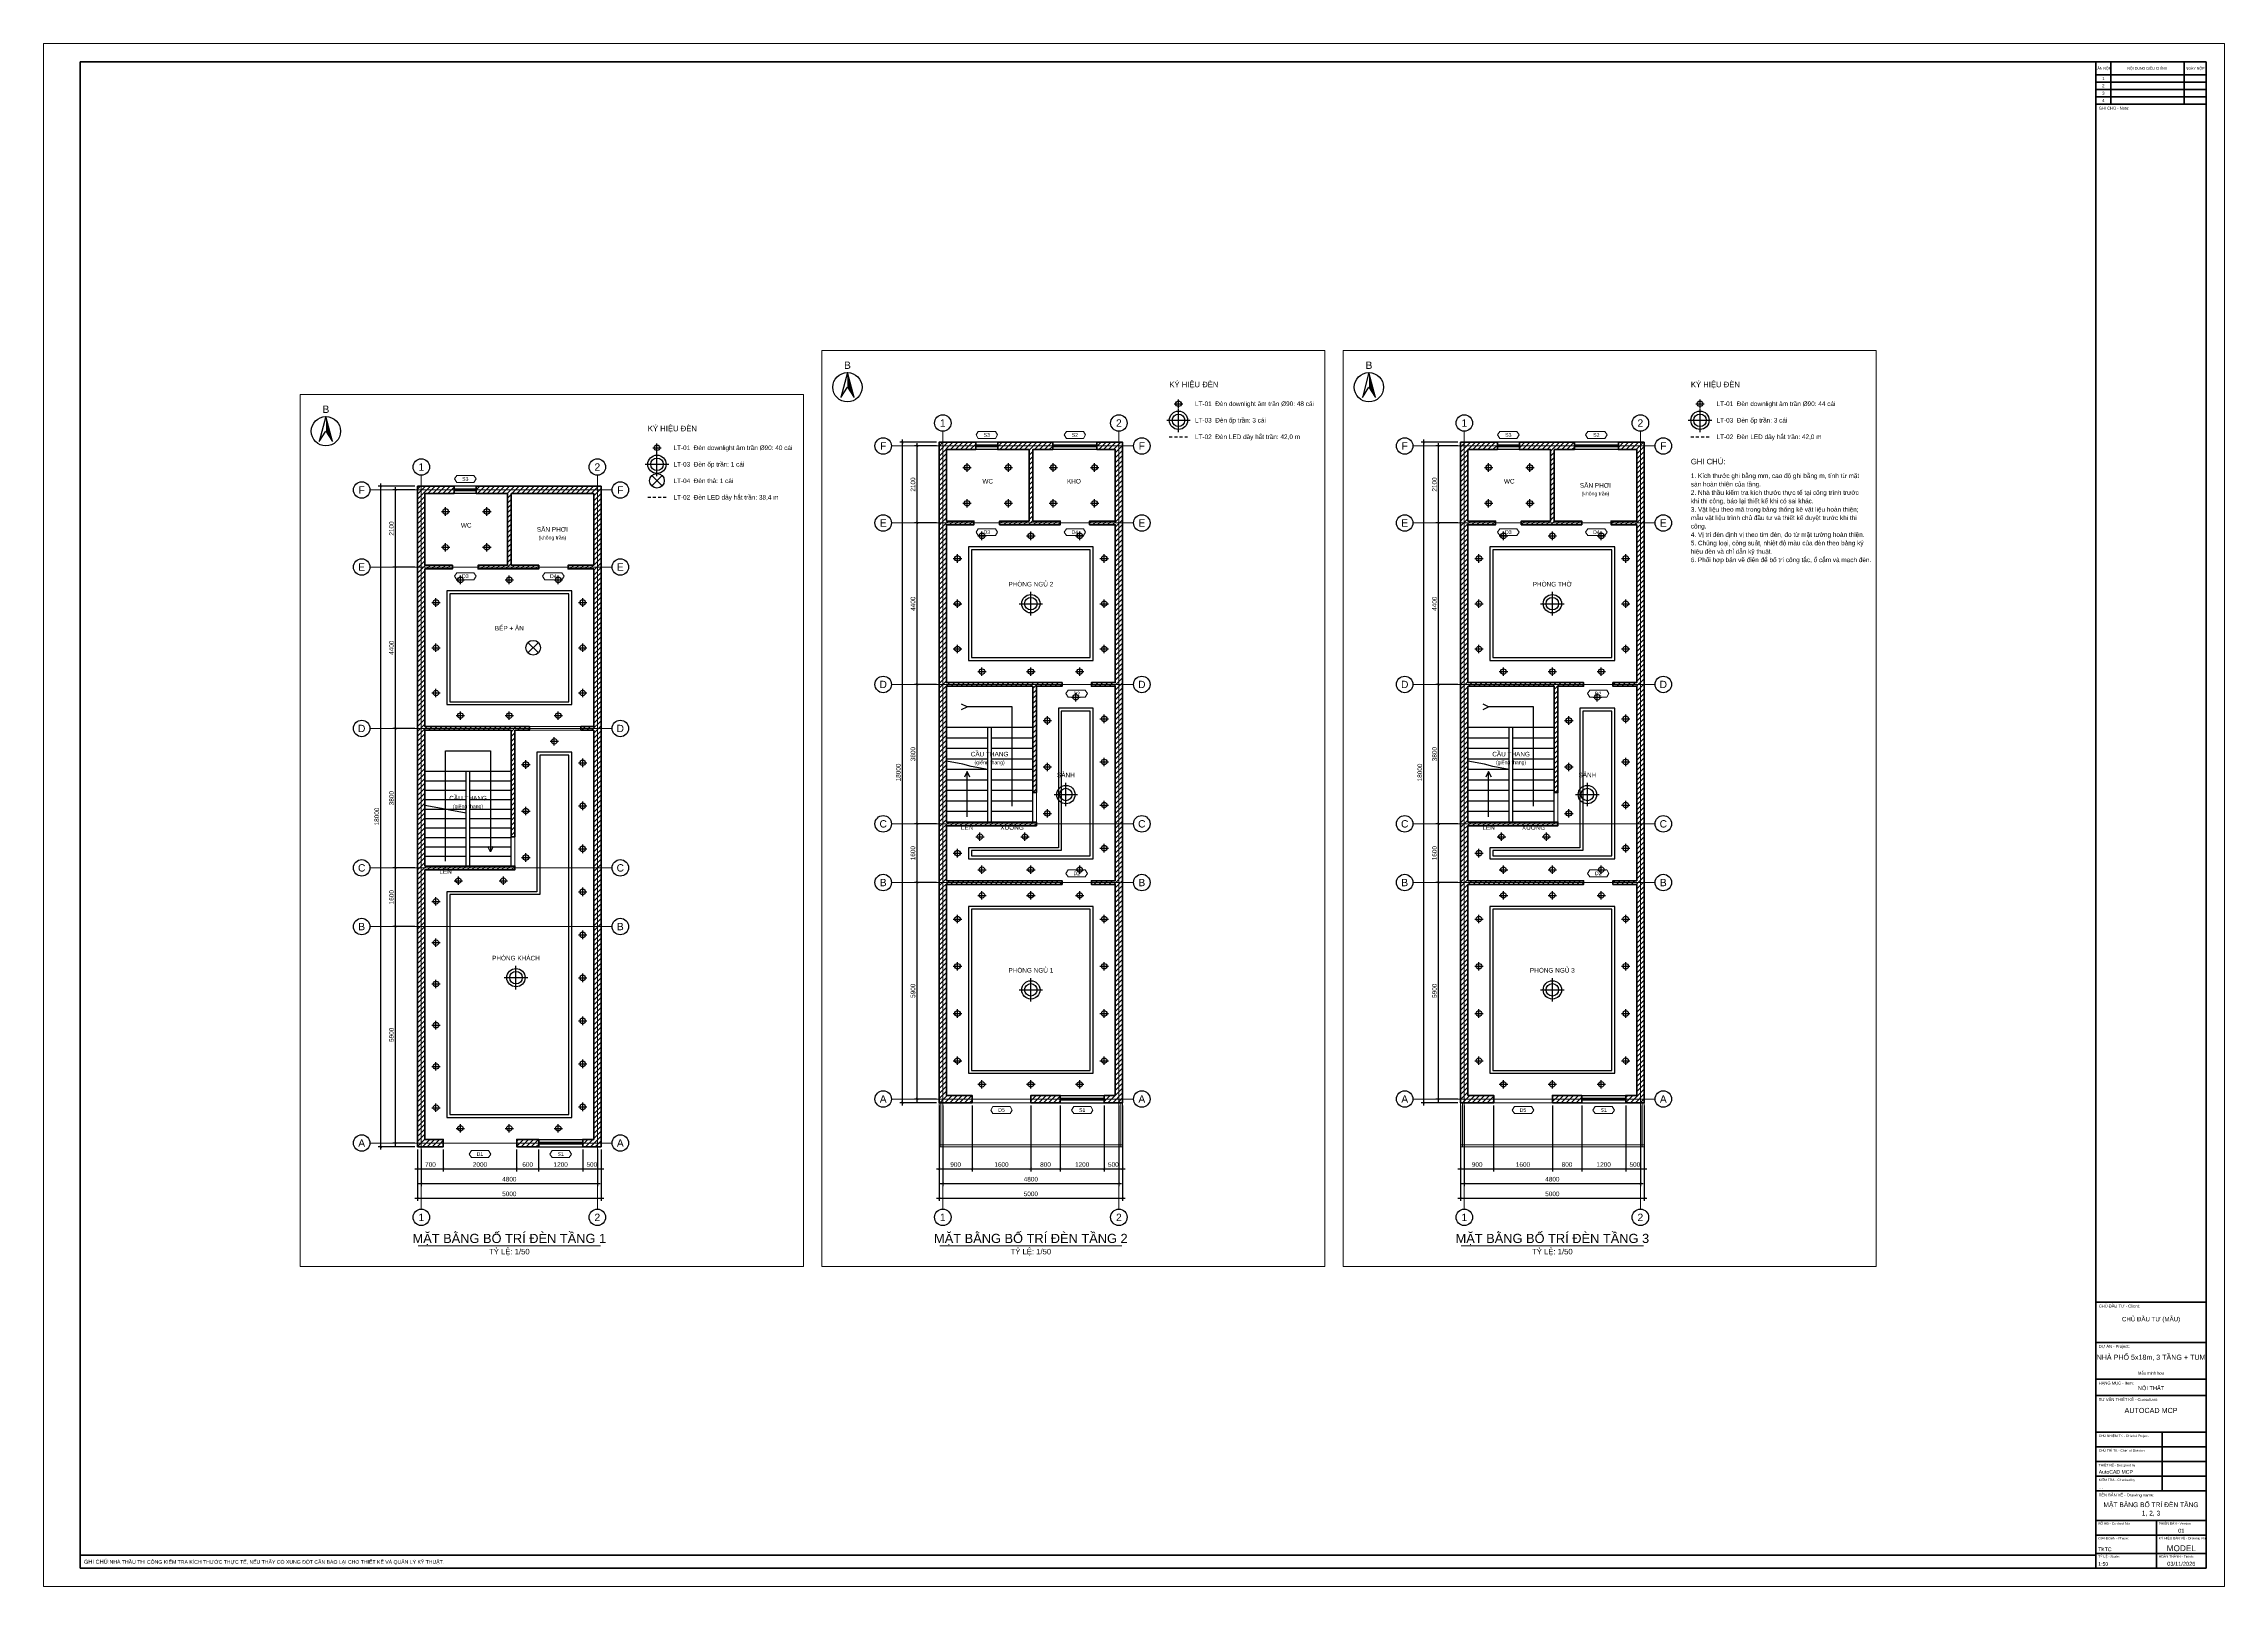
# Paper-space layout 'NT-05' of a CAD drawing. Header units: millimetres. Extents: x 0 to 1189, y 0 to 841.
# The model-space entities are those that its viewports show. They can reach past a viewport. Long polylines and large blocks are cut down to what shows.
import ezdxf
from ezdxf.enums import TextEntityAlignment as Align

# ---------------------------------------------------------------- set-up
doc = ezdxf.new("R2010")
doc.units = ezdxf.units.MM
doc.header["$LTSCALE"] = 20
for name, pattern in [('CENTER', [50.8, 31.75, -6.35, 6.35, -6.35]), ('DASHED', [19.05, 12.7, -6.35]), ('HIDDEN', [9.525, 6.35, -3.175])]:
    doc.linetypes.add(name, pattern=pattern)
for name, color, linetype, lineweight in [('A-ANNO-DIMS', 1, 'Continuous', 18), ('A-ANNO-NOTE', 7, 'Continuous', 18), ('A-ANNO-ROOM', 7, 'Continuous', 25), ('A-ANNO-SYMB', 7, 'Continuous', 25), ('A-ANNO-TEXT', 7, 'Continuous', 18), ('A-ANNO-TTLB', 7, 'Continuous', 35), ('A-CLNG', 7, 'Continuous', 25), ('A-FLOR-LEVL', 8, 'Continuous', 18), ('A-FLOR-STRS', 6, 'Continuous', 25), ('A-GLAZ', 4, 'Continuous', 25), ('A-OPEN', 8, 'HIDDEN', 18), ('A-WALL', 7, 'Continuous', 50), ('A-WALL-PATT', 8, 'Continuous', 9), ('E-LITE', 2, 'Continuous', 25), ('E-LITE-STRP', 2, 'DASHED', 25), ('S-GRID', 1, 'CENTER', 18), ('S-GRID-IDEN', 7, 'Continuous', 25)]:
    doc.layers.add(name, color=color, linetype=linetype, lineweight=lineweight)
doc.layers.add('A-ANNO-VPRT', color=8, linetype='Continuous', lineweight=9, plot=False)
doc.styles.add('MCP-ARIAL', font='arial.ttf')
doc.dimstyles.new('MCP-1-50', dxfattribs={"dimscale": 50, "dimtxt": 2.5, "dimasz": 1.2, "dimexe": 1.5, "dimexo": 1.5, "dimgap": 1, "dimtad": 1, "dimdec": 0, "dimdsep": 46, "dimtxsty": 'MCP-ARIAL', "dimblk": 'ARCHTICK', "dimblk1": 'ARCHTICK', "dimblk2": 'ARCHTICK', "dimcen": 0.09, "dimdle": 1.5, "dimclrd": 256, "dimclre": 256, "dimclrt": 256, "dimadec": 0, "dimazin": 0, "dimtfac": 1, "dimtdec": 4, "dimtix": 1, "dimtmove": 2, "dimatfit": 3, "dimfxl": 1, "dimtolj": 1, "dimtzin": 0, "dimarcsym": 0})

# ---------------------------------------------------------------- blocks, each defined once
blk = doc.blocks.new('MCP_KHUNG_TEN_DOC_A0_NGANG')
at = {"lineweight": 50}
blk.add_line((1119, 10), (1119, 831), dxfattribs=at)
for p, q in [((1119, 824), (1179, 824)), ((1127, 808), (1127, 831)), ((1167, 808), (1167, 831)), ((1119, 820), (1179, 820)), ((1119, 816), (1179, 816)), ((1119, 812), (1179, 812)), ((1155, 52), (1155, 84)), ((1119, 76), (1179, 76)), ((1119, 68), (1179, 68)), ((1119, 60), (1179, 60)), ((1152, 28), (1152, 36)), ((1152, 18), (1152, 28)), ((1152, 10), (1152, 18))]:
    blk.add_line(p, q)
at = {"lineweight": 35}
for p, q in [((1119, 808), (1179, 808)), ((1119, 155), (1179, 155)), ((1119, 133), (1179, 133)), ((1119, 113), (1179, 113)), ((1119, 104), (1179, 104)), ((1119, 84), (1179, 84)), ((1119, 52), (1179, 52)), ((1119, 36), (1179, 36)), ((1119, 28), (1179, 28)), ((20, 17), (1119, 17)), ((1119, 18), (1179, 18))]:
    blk.add_line(p, q, dxfattribs=at)
at = {"lineweight": 9}
blk.add_lwpolyline([(0, 0), (1189, 0), (1189, 841), (0, 841)], close=True, dxfattribs=at)
at = {"lineweight": 70}
blk.add_lwpolyline([(20, 10), (1179, 10), (1179, 831), (20, 831)], close=True, dxfattribs=at)
at = {"style": 'MCP-ARIAL'}
for s, height, p in [('LẦN NỘP', 1.4, (1123, 826.8)), ('1', 1.6, (1123, 821.2)), ('NỘI DUNG ĐIỀU CHỈNH', 1.4, (1147, 826.8)), ('NGÀY NỘP', 1.4, (1173, 826.8)), ('4', 1.6, (1123, 809.2)), ('2', 1.6, (1123, 817.2)), ('3', 1.6, (1123, 813.2))]:
    blk.add_text(s, height=height, dxfattribs=at).set_placement(p, align=Align.CENTER)
for s, height, p in [('GHI CHÚ - Note:', 1.6, (1120.5, 805)), ('CHỦ ĐẦU TƯ - Client:', 1.6, (1120.5, 152)), ('DỰ ÁN - Project:', 1.6, (1120.5, 130)), ('HẠNG MỤC - Item:', 1.6, (1120.5, 110)), ('TƯ VẤN THIẾT KẾ - Consultant:', 1.6, (1120.5, 101)), ('CHỦ NHIỆM TK - Chief of Project', 1.3, (1120.5, 81.4)), ('CHỦ TRÌ TK - Chief of Division', 1.3, (1120.5, 73.4)), ('THIẾT KẾ - Designed by', 1.3, (1120.5, 65.4)), ('KIỂM TRA - Checked by', 1.3, (1120.5, 57.4)), ('TÊN BẢN VẼ - Drawing name:', 1.6, (1120.5, 49)), ('SỐ HĐ - Contract No:', 1.3, (1120.2, 33.6)), ('GIAI ĐOẠN - Phase:', 1.3, (1120.2, 25.6)), ('PHIÊN BẢN - Version', 1.3, (1153.2, 33.6)), ('KÝ HIỆU BẢN VẼ - Drawing No', 1.3, (1153.2, 25.6)), ('GHI CHÚ:', 2.2, (22, 12.3)), ('TỶ LỆ - Scale:', 1.3, (1120.2, 15.6)), ('HOÀN THÀNH - Finish:', 1.3, (1153.2, 15.6))]:
    blk.add_text(s, height=height, dxfattribs=at).set_placement(p)
for tag, height, p in [('CHU_DAU_TU', 2.4, (1149, 144.5)), ('DIA_CHI_CDT', 1.6, (1149, 135.5)), ('CONG_TRINH', 2.8, (1149, 123.5)), ('HANG_MUC', 2.2, (1149, 107)), ('DIA_DIEM', 1.6, (1149, 115.5)), ('CONG_TY', 2.8, (1149, 94.5)), ('DIA_CHI_TV', 1.6, (1149, 86.5)), ('TEN_BAN_VE_2', 2.6, (1149, 38.6)), ('TEN_BAN_VE', 2.6, (1149, 43.2)), ('PHIEN_BAN', 2.2, (1165.5, 29.2)), ('SO_BAN_VE', 3.2, (1165.5, 19.2)), ('NGAY', 2.2, (1165.5, 11.2))]:
    blk.add_attdef(tag, text='', height=height, dxfattribs=at).set_placement(p, align=Align.CENTER)
for tag, p in [('CHU_NHIEM', (1120.5, 77.4)), ('CHU_TRI', (1120.5, 69.4)), ('THIET_KE', (1120.5, 61.4)), ('KIEM_TRA', (1120.5, 53.4)), ('SO_HD', (1120.2, 29.2)), ('GHI_CHU_CHUNG', (36, 12.3)), ('GIAI_DOAN', (1120.2, 19.2)), ('TY_LE', (1120.2, 11.2))]:
    blk.add_attdef(tag, p, '', height=2, dxfattribs=at)
blk = doc.blocks.new('MCP_THE_LG_3')
blk.add_lwpolyline([(-5.85, 0), (-4.65, 1.9), (4.65, 1.9), (5.85, 0), (4.65, -1.9), (-4.65, -1.9)], close=True)
at = {"style": 'MCP-ARIAL'}
blk.add_attdef('MA', text='', height=2, dxfattribs=at).set_placement((0, 0), align=Align.MIDDLE_CENTER)
blk = doc.blocks.new('MCP_CUA_SO_1200_200')
for p, q in [((0, 200), (1200, 200)), ((0, 125), (1200, 125)), ((0, 75), (1200, 75)), ((0, 0), (1200, 0))]:
    blk.add_line(p, q)
at = {"style": 'MCP-ARIAL', "flags": 1}
for tag, p in [('MA', (600, -100)), ('LOAI', (600, -220)), ('RONG', (600, -340))]:
    blk.add_attdef(tag, p, '', height=80, dxfattribs=at)
blk = doc.blocks.new('MCP_CUA_SO_600_200')
for p, q in [((0, 200), (600, 200)), ((0, 125), (600, 125)), ((0, 75), (600, 75)), ((0, 0), (600, 0))]:
    blk.add_line(p, q)
at = {"style": 'MCP-ARIAL', "flags": 1}
for tag, p in [('MA', (300, -100)), ('LOAI', (300, -220)), ('RONG', (300, -340))]:
    blk.add_attdef(tag, p, '', height=80, dxfattribs=at)
blk = doc.blocks.new('_ArchTick')
at = {"color": 0, "linetype": 'ByBlock', "const_width": 0.15}
blk.add_lwpolyline([(-0.5, -0.5), (0.5, 0.5)], dxfattribs=at)
blk = doc.blocks.new('*D209')
at = {"layer": 'A-ANNO-DIMS', "lineweight": -2, "transparency": 16777216}
for p, q in [((172292, -75), (172292, -675)), ((172992, -75), (172992, -675)), ((172217, -600), (173067, -600))]:
    blk.add_line(p, q, dxfattribs=at)
at = {"layer": 'Defpoints', "color": 0, "transparency": 16777216}
for p in [(172292, 0), (172992, 0), (172992, -600)]:
    blk.add_point(p, dxfattribs=at)
at = {"layer": 'A-ANNO-DIMS', "lineweight": -2, "transparency": 16777216, "xscale": 60, "yscale": 60, "zscale": 60, "rotation": 180}
blk.add_blockref('_ArchTick', (172292, -600), dxfattribs=at)
at = {"layer": 'A-ANNO-DIMS', "lineweight": -2, "transparency": 16777216, "xscale": 60, "yscale": 60, "zscale": 60}
blk.add_blockref('_ArchTick', (172992, -600), dxfattribs=at)
at = {"layer": 'A-ANNO-DIMS', "transparency": 16777216, "insert": (172642, -486), "char_height": 125, "attachment_point": 5, "style": 'MCP-ARIAL'}
blk.add_mtext('\\A1;700', dxfattribs=at)
blk = doc.blocks.new('*D210')
at = {"layer": 'A-ANNO-DIMS', "lineweight": -2, "transparency": 16777216}
for p, q in [((172992, -75), (172992, -675)), ((174992, -75), (174992, -675)), ((172917, -600), (175067, -600))]:
    blk.add_line(p, q, dxfattribs=at)
at = {"layer": 'Defpoints', "color": 0, "transparency": 16777216}
for p in [(172992, 0), (174992, 0), (174992, -600)]:
    blk.add_point(p, dxfattribs=at)
at = {"layer": 'A-ANNO-DIMS', "lineweight": -2, "transparency": 16777216, "xscale": 60, "yscale": 60, "zscale": 60, "rotation": 180}
blk.add_blockref('_ArchTick', (172992, -600), dxfattribs=at)
at = {"layer": 'A-ANNO-DIMS', "lineweight": -2, "transparency": 16777216, "xscale": 60, "yscale": 60, "zscale": 60}
blk.add_blockref('_ArchTick', (174992, -600), dxfattribs=at)
at = {"layer": 'A-ANNO-DIMS', "transparency": 16777216, "insert": (173992, -486), "char_height": 125, "attachment_point": 5, "style": 'MCP-ARIAL'}
blk.add_mtext('\\A1;2000', dxfattribs=at)
blk = doc.blocks.new('*D211')
at = {"layer": 'A-ANNO-DIMS', "lineweight": -2, "transparency": 16777216}
for p, q in [((174992, -75), (174992, -675)), ((175592, -75), (175592, -675)), ((174917, -600), (175667, -600))]:
    blk.add_line(p, q, dxfattribs=at)
at = {"layer": 'Defpoints', "color": 0, "transparency": 16777216}
for p in [(174992, 0), (175592, 0), (175592, -600)]:
    blk.add_point(p, dxfattribs=at)
at = {"layer": 'A-ANNO-DIMS', "lineweight": -2, "transparency": 16777216, "xscale": 60, "yscale": 60, "zscale": 60, "rotation": 180}
blk.add_blockref('_ArchTick', (174992, -600), dxfattribs=at)
at = {"layer": 'A-ANNO-DIMS', "lineweight": -2, "transparency": 16777216, "xscale": 60, "yscale": 60, "zscale": 60}
blk.add_blockref('_ArchTick', (175592, -600), dxfattribs=at)
at = {"layer": 'A-ANNO-DIMS', "transparency": 16777216, "insert": (175292, -486), "char_height": 125, "attachment_point": 5, "style": 'MCP-ARIAL'}
blk.add_mtext('\\A1;600', dxfattribs=at)
blk = doc.blocks.new('*D212')
at = {"layer": 'A-ANNO-DIMS', "lineweight": -2, "transparency": 16777216}
for p, q in [((175592, -75), (175592, -675)), ((176792, -75), (176792, -675)), ((175517, -600), (176867, -600))]:
    blk.add_line(p, q, dxfattribs=at)
at = {"layer": 'Defpoints', "color": 0, "transparency": 16777216}
for p in [(175592, 0), (176792, 0), (176792, -600)]:
    blk.add_point(p, dxfattribs=at)
at = {"layer": 'A-ANNO-DIMS', "lineweight": -2, "transparency": 16777216, "xscale": 60, "yscale": 60, "zscale": 60, "rotation": 180}
blk.add_blockref('_ArchTick', (175592, -600), dxfattribs=at)
at = {"layer": 'A-ANNO-DIMS', "lineweight": -2, "transparency": 16777216, "xscale": 60, "yscale": 60, "zscale": 60}
blk.add_blockref('_ArchTick', (176792, -600), dxfattribs=at)
at = {"layer": 'A-ANNO-DIMS', "transparency": 16777216, "insert": (176192, -486), "char_height": 125, "attachment_point": 5, "style": 'MCP-ARIAL'}
blk.add_mtext('\\A1;1200', dxfattribs=at)
blk = doc.blocks.new('*D213')
at = {"layer": 'A-ANNO-DIMS', "lineweight": -2, "transparency": 16777216}
for p, q in [((176792, -75), (176792, -675)), ((177292, -75), (177292, -675)), ((176717, -600), (177367, -600))]:
    blk.add_line(p, q, dxfattribs=at)
at = {"layer": 'Defpoints', "color": 0, "transparency": 16777216}
for p in [(176792, 0), (177292, 0), (177292, -600)]:
    blk.add_point(p, dxfattribs=at)
at = {"layer": 'A-ANNO-DIMS', "lineweight": -2, "transparency": 16777216, "xscale": 60, "yscale": 60, "zscale": 60, "rotation": 180}
blk.add_blockref('_ArchTick', (176792, -600), dxfattribs=at)
at = {"layer": 'A-ANNO-DIMS', "lineweight": -2, "transparency": 16777216, "xscale": 60, "yscale": 60, "zscale": 60}
blk.add_blockref('_ArchTick', (177292, -600), dxfattribs=at)
at = {"layer": 'A-ANNO-DIMS', "transparency": 16777216, "insert": (177042, -486), "char_height": 125, "attachment_point": 5, "style": 'MCP-ARIAL'}
blk.add_mtext('\\A1;500', dxfattribs=at)
blk = doc.blocks.new('*D214')
at = {"layer": 'A-ANNO-DIMS', "lineweight": -2, "transparency": 16777216}
for p, q in [((172392, -75), (172392, -1075)), ((177192, -75), (177192, -1075)), ((172317, -1000), (177267, -1000))]:
    blk.add_line(p, q, dxfattribs=at)
at = {"layer": 'Defpoints', "color": 0, "transparency": 16777216}
for p in [(172392, 0), (177192, 0), (177192, -1000)]:
    blk.add_point(p, dxfattribs=at)
at = {"layer": 'A-ANNO-DIMS', "lineweight": -2, "transparency": 16777216, "xscale": 60, "yscale": 60, "zscale": 60, "rotation": 180}
blk.add_blockref('_ArchTick', (172392, -1000), dxfattribs=at)
at = {"layer": 'A-ANNO-DIMS', "lineweight": -2, "transparency": 16777216, "xscale": 60, "yscale": 60, "zscale": 60}
blk.add_blockref('_ArchTick', (177192, -1000), dxfattribs=at)
at = {"layer": 'A-ANNO-DIMS', "transparency": 16777216, "insert": (174792, -886), "char_height": 125, "attachment_point": 5, "style": 'MCP-ARIAL'}
blk.add_mtext('\\A1;4800', dxfattribs=at)
blk = doc.blocks.new('*D215')
at = {"layer": 'A-ANNO-DIMS', "lineweight": -2, "transparency": 16777216}
for p, q in [((172292, -75), (172292, -1475)), ((177292, -75), (177292, -1475)), ((172217, -1400), (177367, -1400))]:
    blk.add_line(p, q, dxfattribs=at)
at = {"layer": 'Defpoints', "color": 0, "transparency": 16777216}
for p in [(172292, 0), (177292, 0), (177292, -1400)]:
    blk.add_point(p, dxfattribs=at)
at = {"layer": 'A-ANNO-DIMS', "lineweight": -2, "transparency": 16777216, "xscale": 60, "yscale": 60, "zscale": 60, "rotation": 180}
blk.add_blockref('_ArchTick', (172292, -1400), dxfattribs=at)
at = {"layer": 'A-ANNO-DIMS', "lineweight": -2, "transparency": 16777216, "xscale": 60, "yscale": 60, "zscale": 60}
blk.add_blockref('_ArchTick', (177292, -1400), dxfattribs=at)
at = {"layer": 'A-ANNO-DIMS', "transparency": 16777216, "insert": (174792, -1286), "char_height": 125, "attachment_point": 5, "style": 'MCP-ARIAL'}
blk.add_mtext('\\A1;5000', dxfattribs=at)
blk = doc.blocks.new('*D216')
at = {"layer": 'A-ANNO-DIMS', "lineweight": -2, "transparency": 16777216}
for p, q in [((172217, 6000), (171617, 6000)), ((171692, 25), (171692, 6075)), ((172217, 100), (171617, 100))]:
    blk.add_line(p, q, dxfattribs=at)
at = {"layer": 'Defpoints', "color": 0, "transparency": 16777216}
for p in [(171692, 6000), (172292, 6000), (172292, 100)]:
    blk.add_point(p, dxfattribs=at)
at = {"layer": 'A-ANNO-DIMS', "lineweight": -2, "transparency": 16777216, "xscale": 60, "yscale": 60, "zscale": 60}
for p, rotation in [((171692, 6000), 90), ((171692, 100), 270)]:
    blk.add_blockref('_ArchTick', p, dxfattribs=dict(at, rotation=rotation))
at = {"layer": 'A-ANNO-DIMS', "transparency": 16777216, "insert": (171579, 3050), "char_height": 125, "attachment_point": 5, "rotation": 90, "style": 'MCP-ARIAL'}
blk.add_mtext('\\A1;5900', dxfattribs=at)
blk = doc.blocks.new('*D217')
at = {"layer": 'A-ANNO-DIMS', "lineweight": -2, "transparency": 16777216}
for p, q in [((172217, 7600), (171617, 7600)), ((171692, 5925), (171692, 7675)), ((172217, 6000), (171617, 6000))]:
    blk.add_line(p, q, dxfattribs=at)
at = {"layer": 'Defpoints', "color": 0, "transparency": 16777216}
for p in [(171692, 7600), (172292, 7600), (172292, 6000)]:
    blk.add_point(p, dxfattribs=at)
at = {"layer": 'A-ANNO-DIMS', "lineweight": -2, "transparency": 16777216, "xscale": 60, "yscale": 60, "zscale": 60}
for p, rotation in [((171692, 7600), 90), ((171692, 6000), 270)]:
    blk.add_blockref('_ArchTick', p, dxfattribs=dict(at, rotation=rotation))
at = {"layer": 'A-ANNO-DIMS', "transparency": 16777216, "insert": (171579, 6800), "char_height": 125, "attachment_point": 5, "rotation": 90, "style": 'MCP-ARIAL'}
blk.add_mtext('\\A1;1600', dxfattribs=at)
blk = doc.blocks.new('*D218')
at = {"layer": 'A-ANNO-DIMS', "lineweight": -2, "transparency": 16777216}
for p, q in [((172217, 11400), (171617, 11400)), ((171692, 7525), (171692, 11475)), ((172217, 7600), (171617, 7600))]:
    blk.add_line(p, q, dxfattribs=at)
at = {"layer": 'Defpoints', "color": 0, "transparency": 16777216}
for p in [(171692, 11400), (172292, 11400), (172292, 7600)]:
    blk.add_point(p, dxfattribs=at)
at = {"layer": 'A-ANNO-DIMS', "lineweight": -2, "transparency": 16777216, "xscale": 60, "yscale": 60, "zscale": 60}
for p, rotation in [((171692, 11400), 90), ((171692, 7600), 270)]:
    blk.add_blockref('_ArchTick', p, dxfattribs=dict(at, rotation=rotation))
at = {"layer": 'A-ANNO-DIMS', "transparency": 16777216, "insert": (171579, 9500), "char_height": 125, "attachment_point": 5, "rotation": 90, "style": 'MCP-ARIAL'}
blk.add_mtext('\\A1;3800', dxfattribs=at)
blk = doc.blocks.new('*D219')
at = {"layer": 'A-ANNO-DIMS', "lineweight": -2, "transparency": 16777216}
for p, q in [((172217, 15800), (171617, 15800)), ((171692, 11325), (171692, 15875)), ((172217, 11400), (171617, 11400))]:
    blk.add_line(p, q, dxfattribs=at)
at = {"layer": 'Defpoints', "color": 0, "transparency": 16777216}
for p in [(171692, 15800), (172292, 15800), (172292, 11400)]:
    blk.add_point(p, dxfattribs=at)
at = {"layer": 'A-ANNO-DIMS', "lineweight": -2, "transparency": 16777216, "xscale": 60, "yscale": 60, "zscale": 60}
for p, rotation in [((171692, 15800), 90), ((171692, 11400), 270)]:
    blk.add_blockref('_ArchTick', p, dxfattribs=dict(at, rotation=rotation))
at = {"layer": 'A-ANNO-DIMS', "transparency": 16777216, "insert": (171579, 13600), "char_height": 125, "attachment_point": 5, "rotation": 90, "style": 'MCP-ARIAL'}
blk.add_mtext('\\A1;4400', dxfattribs=at)
blk = doc.blocks.new('*D220')
at = {"layer": 'A-ANNO-DIMS', "lineweight": -2, "transparency": 16777216}
for p, q in [((172217, 17900), (171617, 17900)), ((171692, 15725), (171692, 17975)), ((172217, 15800), (171617, 15800))]:
    blk.add_line(p, q, dxfattribs=at)
at = {"layer": 'Defpoints', "color": 0, "transparency": 16777216}
for p in [(171692, 17900), (172292, 17900), (172292, 15800)]:
    blk.add_point(p, dxfattribs=at)
at = {"layer": 'A-ANNO-DIMS', "lineweight": -2, "transparency": 16777216, "xscale": 60, "yscale": 60, "zscale": 60}
for p, rotation in [((171692, 17900), 90), ((171692, 15800), 270)]:
    blk.add_blockref('_ArchTick', p, dxfattribs=dict(at, rotation=rotation))
at = {"layer": 'A-ANNO-DIMS', "transparency": 16777216, "insert": (171579, 16850), "char_height": 125, "attachment_point": 5, "rotation": 90, "style": 'MCP-ARIAL'}
blk.add_mtext('\\A1;2100', dxfattribs=at)
blk = doc.blocks.new('*D221')
at = {"layer": 'A-ANNO-DIMS', "lineweight": -2, "transparency": 16777216}
for p, q in [((172217, 18000), (171217, 18000)), ((171292, -75), (171292, 18075)), ((172217, 0), (171217, 0))]:
    blk.add_line(p, q, dxfattribs=at)
at = {"layer": 'Defpoints', "color": 0, "transparency": 16777216}
for p in [(171292, 18000), (172292, 18000), (172292, 0)]:
    blk.add_point(p, dxfattribs=at)
at = {"layer": 'A-ANNO-DIMS', "lineweight": -2, "transparency": 16777216, "xscale": 60, "yscale": 60, "zscale": 60}
for p, rotation in [((171292, 18000), 90), ((171292, 0), 270)]:
    blk.add_blockref('_ArchTick', p, dxfattribs=dict(at, rotation=rotation))
at = {"layer": 'A-ANNO-DIMS', "transparency": 16777216, "insert": (171179, 9000), "char_height": 125, "attachment_point": 5, "rotation": 90, "style": 'MCP-ARIAL'}
blk.add_mtext('\\A1;18000', dxfattribs=at)
blk = doc.blocks.new('MCP_TRUC')
blk.add_circle((0, 0), 4.5)
at = {"style": 'MCP-ARIAL'}
blk.add_attdef('SO', text='', height=4, dxfattribs=at).set_placement((0, 0), align=Align.MIDDLE_CENTER)
blk = doc.blocks.new('MCP_HUONG_BAC')
blk.add_hatch(color=256).paths.add_polyline_path([(0, 8), (0, 0), (3.6, -5.6)], flags=16)
blk.add_lwpolyline([(0, 8), (-3.6, -5.6), (0, 0), (3.6, -5.6)], close=True)
blk.add_circle((0, 0), 8)
at = {"style": 'MCP-ARIAL'}
blk.add_attdef('KY_HIEU', text='', height=4, dxfattribs=at).set_placement((0, 12), align=Align.MIDDLE_CENTER)
blk = doc.blocks.new('MCP_DEN_DOWNLIGHT')
for p, q in [((-115, 0), (115, 0)), ((0, -115), (0, 115))]:
    blk.add_line(p, q)
blk.add_circle((0, 0), 75)
at = {"style": 'MCP-ARIAL', "flags": 1}
blk.add_attdef('MA', text='', height=50, dxfattribs=at).set_placement((0, -150), align=Align.MIDDLE_CENTER)
blk = doc.blocks.new('MCP_DEN_OP_TRAN')
for p, q in [((-320, 0), (320, 0)), ((0, -320), (0, 320))]:
    blk.add_line(p, q)
for radius in [250, 170]:
    blk.add_circle((0, 0), radius)
at = {"style": 'MCP-ARIAL', "flags": 1}
blk.add_attdef('MA', text='', height=50, dxfattribs=at).set_placement((0, -380), align=Align.MIDDLE_CENTER)
blk = doc.blocks.new('MCP_DEN_THA')
for p, q in [((-141.4, -141.4), (141.4, 141.4)), ((-141.4, 141.4), (141.4, -141.4))]:
    blk.add_line(p, q)
blk.add_circle((0, 0), 200)
at = {"style": 'MCP-ARIAL', "flags": 1}
blk.add_attdef('MA', text='', height=50, dxfattribs=at).set_placement((0, -260), align=Align.MIDDLE_CENTER)
blk = doc.blocks.new('MCP_DEN_LED_DAY')
for p, q in [((-500, 0), (-340, 0)), ((-220, 0), (-60, 0)), ((60, 0), (220, 0)), ((340, 0), (500, 0))]:
    blk.add_line(p, q)
at = {"style": 'MCP-ARIAL', "flags": 1}
blk.add_attdef('MA', text='', height=50, dxfattribs=at).set_placement((0, -80), align=Align.MIDDLE_CENTER)
blk = doc.blocks.new('*D222')
at = {"layer": 'A-ANNO-DIMS', "lineweight": -2, "transparency": 16777216}
for p, q in [((186409, -75), (186409, -1875)), ((187309, -75), (187309, -1875)), ((186334, -1800), (187384, -1800))]:
    blk.add_line(p, q, dxfattribs=at)
at = {"layer": 'Defpoints', "color": 0, "transparency": 16777216}
for p in [(186409, 0), (187309, 0), (187309, -1800)]:
    blk.add_point(p, dxfattribs=at)
at = {"layer": 'A-ANNO-DIMS', "lineweight": -2, "transparency": 16777216, "xscale": 60, "yscale": 60, "zscale": 60, "rotation": 180}
blk.add_blockref('_ArchTick', (186409, -1800), dxfattribs=at)
at = {"layer": 'A-ANNO-DIMS', "lineweight": -2, "transparency": 16777216, "xscale": 60, "yscale": 60, "zscale": 60}
blk.add_blockref('_ArchTick', (187309, -1800), dxfattribs=at)
at = {"layer": 'A-ANNO-DIMS', "transparency": 16777216, "insert": (186859, -1686), "char_height": 125, "attachment_point": 5, "style": 'MCP-ARIAL'}
blk.add_mtext('\\A1;900', dxfattribs=at)
blk = doc.blocks.new('*D223')
at = {"layer": 'A-ANNO-DIMS', "lineweight": -2, "transparency": 16777216}
for p, q in [((187309, -75), (187309, -1875)), ((188909, -75), (188909, -1875)), ((187234, -1800), (188984, -1800))]:
    blk.add_line(p, q, dxfattribs=at)
at = {"layer": 'Defpoints', "color": 0, "transparency": 16777216}
for p in [(187309, 0), (188909, 0), (188909, -1800)]:
    blk.add_point(p, dxfattribs=at)
at = {"layer": 'A-ANNO-DIMS', "lineweight": -2, "transparency": 16777216, "xscale": 60, "yscale": 60, "zscale": 60, "rotation": 180}
blk.add_blockref('_ArchTick', (187309, -1800), dxfattribs=at)
at = {"layer": 'A-ANNO-DIMS', "lineweight": -2, "transparency": 16777216, "xscale": 60, "yscale": 60, "zscale": 60}
blk.add_blockref('_ArchTick', (188909, -1800), dxfattribs=at)
at = {"layer": 'A-ANNO-DIMS', "transparency": 16777216, "insert": (188109, -1686), "char_height": 125, "attachment_point": 5, "style": 'MCP-ARIAL'}
blk.add_mtext('\\A1;1600', dxfattribs=at)
blk = doc.blocks.new('*D224')
at = {"layer": 'A-ANNO-DIMS', "lineweight": -2, "transparency": 16777216}
for p, q in [((188909, -75), (188909, -1875)), ((189709, -75), (189709, -1875)), ((188834, -1800), (189784, -1800))]:
    blk.add_line(p, q, dxfattribs=at)
at = {"layer": 'Defpoints', "color": 0, "transparency": 16777216}
for p in [(188909, 0), (189709, 0), (189709, -1800)]:
    blk.add_point(p, dxfattribs=at)
at = {"layer": 'A-ANNO-DIMS', "lineweight": -2, "transparency": 16777216, "xscale": 60, "yscale": 60, "zscale": 60, "rotation": 180}
blk.add_blockref('_ArchTick', (188909, -1800), dxfattribs=at)
at = {"layer": 'A-ANNO-DIMS', "lineweight": -2, "transparency": 16777216, "xscale": 60, "yscale": 60, "zscale": 60}
blk.add_blockref('_ArchTick', (189709, -1800), dxfattribs=at)
at = {"layer": 'A-ANNO-DIMS', "transparency": 16777216, "insert": (189309, -1686), "char_height": 125, "attachment_point": 5, "style": 'MCP-ARIAL'}
blk.add_mtext('\\A1;800', dxfattribs=at)
blk = doc.blocks.new('*D225')
at = {"layer": 'A-ANNO-DIMS', "lineweight": -2, "transparency": 16777216}
for p, q in [((189709, -75), (189709, -1875)), ((190909, -75), (190909, -1875)), ((189634, -1800), (190984, -1800))]:
    blk.add_line(p, q, dxfattribs=at)
at = {"layer": 'Defpoints', "color": 0, "transparency": 16777216}
for p in [(189709, 0), (190909, 0), (190909, -1800)]:
    blk.add_point(p, dxfattribs=at)
at = {"layer": 'A-ANNO-DIMS', "lineweight": -2, "transparency": 16777216, "xscale": 60, "yscale": 60, "zscale": 60, "rotation": 180}
blk.add_blockref('_ArchTick', (189709, -1800), dxfattribs=at)
at = {"layer": 'A-ANNO-DIMS', "lineweight": -2, "transparency": 16777216, "xscale": 60, "yscale": 60, "zscale": 60}
blk.add_blockref('_ArchTick', (190909, -1800), dxfattribs=at)
at = {"layer": 'A-ANNO-DIMS', "transparency": 16777216, "insert": (190309, -1686), "char_height": 125, "attachment_point": 5, "style": 'MCP-ARIAL'}
blk.add_mtext('\\A1;1200', dxfattribs=at)
blk = doc.blocks.new('*D226')
at = {"layer": 'A-ANNO-DIMS', "lineweight": -2, "transparency": 16777216}
for p, q in [((190909, -75), (190909, -1875)), ((191409, -75), (191409, -1875)), ((190834, -1800), (191484, -1800))]:
    blk.add_line(p, q, dxfattribs=at)
at = {"layer": 'Defpoints', "color": 0, "transparency": 16777216}
for p in [(190909, 0), (191409, 0), (191409, -1800)]:
    blk.add_point(p, dxfattribs=at)
at = {"layer": 'A-ANNO-DIMS', "lineweight": -2, "transparency": 16777216, "xscale": 60, "yscale": 60, "zscale": 60, "rotation": 180}
blk.add_blockref('_ArchTick', (190909, -1800), dxfattribs=at)
at = {"layer": 'A-ANNO-DIMS', "lineweight": -2, "transparency": 16777216, "xscale": 60, "yscale": 60, "zscale": 60}
blk.add_blockref('_ArchTick', (191409, -1800), dxfattribs=at)
at = {"layer": 'A-ANNO-DIMS', "transparency": 16777216, "insert": (191159, -1686), "char_height": 125, "attachment_point": 5, "style": 'MCP-ARIAL'}
blk.add_mtext('\\A1;500', dxfattribs=at)
blk = doc.blocks.new('*D227')
at = {"layer": 'A-ANNO-DIMS', "lineweight": -2, "transparency": 16777216}
for p, q in [((186509, -75), (186509, -2275)), ((191309, -75), (191309, -2275)), ((186434, -2200), (191384, -2200))]:
    blk.add_line(p, q, dxfattribs=at)
at = {"layer": 'Defpoints', "color": 0, "transparency": 16777216}
for p in [(186509, 0), (191309, 0), (191309, -2200)]:
    blk.add_point(p, dxfattribs=at)
at = {"layer": 'A-ANNO-DIMS', "lineweight": -2, "transparency": 16777216, "xscale": 60, "yscale": 60, "zscale": 60, "rotation": 180}
blk.add_blockref('_ArchTick', (186509, -2200), dxfattribs=at)
at = {"layer": 'A-ANNO-DIMS', "lineweight": -2, "transparency": 16777216, "xscale": 60, "yscale": 60, "zscale": 60}
blk.add_blockref('_ArchTick', (191309, -2200), dxfattribs=at)
at = {"layer": 'A-ANNO-DIMS', "transparency": 16777216, "insert": (188909, -2086), "char_height": 125, "attachment_point": 5, "style": 'MCP-ARIAL'}
blk.add_mtext('\\A1;4800', dxfattribs=at)
blk = doc.blocks.new('*D228')
at = {"layer": 'A-ANNO-DIMS', "lineweight": -2, "transparency": 16777216}
for p, q in [((186409, -75), (186409, -2675)), ((191409, -75), (191409, -2675)), ((186334, -2600), (191484, -2600))]:
    blk.add_line(p, q, dxfattribs=at)
at = {"layer": 'Defpoints', "color": 0, "transparency": 16777216}
for p in [(186409, 0), (191409, 0), (191409, -2600)]:
    blk.add_point(p, dxfattribs=at)
at = {"layer": 'A-ANNO-DIMS', "lineweight": -2, "transparency": 16777216, "xscale": 60, "yscale": 60, "zscale": 60, "rotation": 180}
blk.add_blockref('_ArchTick', (186409, -2600), dxfattribs=at)
at = {"layer": 'A-ANNO-DIMS', "lineweight": -2, "transparency": 16777216, "xscale": 60, "yscale": 60, "zscale": 60}
blk.add_blockref('_ArchTick', (191409, -2600), dxfattribs=at)
at = {"layer": 'A-ANNO-DIMS', "transparency": 16777216, "insert": (188909, -2486), "char_height": 125, "attachment_point": 5, "style": 'MCP-ARIAL'}
blk.add_mtext('\\A1;5000', dxfattribs=at)
blk = doc.blocks.new('*D229')
at = {"layer": 'A-ANNO-DIMS', "lineweight": -2, "transparency": 16777216}
for p, q in [((186334, 6000), (185734, 6000)), ((185809, 25), (185809, 6075)), ((186334, 100), (185734, 100))]:
    blk.add_line(p, q, dxfattribs=at)
at = {"layer": 'Defpoints', "color": 0, "transparency": 16777216}
for p in [(185809, 6000), (186409, 6000), (186409, 100)]:
    blk.add_point(p, dxfattribs=at)
at = {"layer": 'A-ANNO-DIMS', "lineweight": -2, "transparency": 16777216, "xscale": 60, "yscale": 60, "zscale": 60}
for p, rotation in [((185809, 6000), 90), ((185809, 100), 270)]:
    blk.add_blockref('_ArchTick', p, dxfattribs=dict(at, rotation=rotation))
at = {"layer": 'A-ANNO-DIMS', "transparency": 16777216, "insert": (185696, 3050), "char_height": 125, "attachment_point": 5, "rotation": 90, "style": 'MCP-ARIAL'}
blk.add_mtext('\\A1;5900', dxfattribs=at)
blk = doc.blocks.new('*D230')
at = {"layer": 'A-ANNO-DIMS', "lineweight": -2, "transparency": 16777216}
for p, q in [((186334, 7600), (185734, 7600)), ((185809, 5925), (185809, 7675)), ((186334, 6000), (185734, 6000))]:
    blk.add_line(p, q, dxfattribs=at)
at = {"layer": 'Defpoints', "color": 0, "transparency": 16777216}
for p in [(185809, 7600), (186409, 7600), (186409, 6000)]:
    blk.add_point(p, dxfattribs=at)
at = {"layer": 'A-ANNO-DIMS', "lineweight": -2, "transparency": 16777216, "xscale": 60, "yscale": 60, "zscale": 60}
for p, rotation in [((185809, 7600), 90), ((185809, 6000), 270)]:
    blk.add_blockref('_ArchTick', p, dxfattribs=dict(at, rotation=rotation))
at = {"layer": 'A-ANNO-DIMS', "transparency": 16777216, "insert": (185696, 6800), "char_height": 125, "attachment_point": 5, "rotation": 90, "style": 'MCP-ARIAL'}
blk.add_mtext('\\A1;1600', dxfattribs=at)
blk = doc.blocks.new('*D231')
at = {"layer": 'A-ANNO-DIMS', "lineweight": -2, "transparency": 16777216}
for p, q in [((186334, 11400), (185734, 11400)), ((185809, 7525), (185809, 11475)), ((186334, 7600), (185734, 7600))]:
    blk.add_line(p, q, dxfattribs=at)
at = {"layer": 'Defpoints', "color": 0, "transparency": 16777216}
for p in [(185809, 11400), (186409, 11400), (186409, 7600)]:
    blk.add_point(p, dxfattribs=at)
at = {"layer": 'A-ANNO-DIMS', "lineweight": -2, "transparency": 16777216, "xscale": 60, "yscale": 60, "zscale": 60}
for p, rotation in [((185809, 11400), 90), ((185809, 7600), 270)]:
    blk.add_blockref('_ArchTick', p, dxfattribs=dict(at, rotation=rotation))
at = {"layer": 'A-ANNO-DIMS', "transparency": 16777216, "insert": (185696, 9500), "char_height": 125, "attachment_point": 5, "rotation": 90, "style": 'MCP-ARIAL'}
blk.add_mtext('\\A1;3800', dxfattribs=at)
blk = doc.blocks.new('*D232')
at = {"layer": 'A-ANNO-DIMS', "lineweight": -2, "transparency": 16777216}
for p, q in [((186334, 15800), (185734, 15800)), ((185809, 11325), (185809, 15875)), ((186334, 11400), (185734, 11400))]:
    blk.add_line(p, q, dxfattribs=at)
at = {"layer": 'Defpoints', "color": 0, "transparency": 16777216}
for p in [(185809, 15800), (186409, 15800), (186409, 11400)]:
    blk.add_point(p, dxfattribs=at)
at = {"layer": 'A-ANNO-DIMS', "lineweight": -2, "transparency": 16777216, "xscale": 60, "yscale": 60, "zscale": 60}
for p, rotation in [((185809, 15800), 90), ((185809, 11400), 270)]:
    blk.add_blockref('_ArchTick', p, dxfattribs=dict(at, rotation=rotation))
at = {"layer": 'A-ANNO-DIMS', "transparency": 16777216, "insert": (185696, 13600), "char_height": 125, "attachment_point": 5, "rotation": 90, "style": 'MCP-ARIAL'}
blk.add_mtext('\\A1;4400', dxfattribs=at)
blk = doc.blocks.new('*D233')
at = {"layer": 'A-ANNO-DIMS', "lineweight": -2, "transparency": 16777216}
for p, q in [((186334, 17900), (185734, 17900)), ((185809, 15725), (185809, 17975)), ((186334, 15800), (185734, 15800))]:
    blk.add_line(p, q, dxfattribs=at)
at = {"layer": 'Defpoints', "color": 0, "transparency": 16777216}
for p in [(185809, 17900), (186409, 17900), (186409, 15800)]:
    blk.add_point(p, dxfattribs=at)
at = {"layer": 'A-ANNO-DIMS', "lineweight": -2, "transparency": 16777216, "xscale": 60, "yscale": 60, "zscale": 60}
for p, rotation in [((185809, 17900), 90), ((185809, 15800), 270)]:
    blk.add_blockref('_ArchTick', p, dxfattribs=dict(at, rotation=rotation))
at = {"layer": 'A-ANNO-DIMS', "transparency": 16777216, "insert": (185696, 16850), "char_height": 125, "attachment_point": 5, "rotation": 90, "style": 'MCP-ARIAL'}
blk.add_mtext('\\A1;2100', dxfattribs=at)
blk = doc.blocks.new('*D234')
at = {"layer": 'A-ANNO-DIMS', "lineweight": -2, "transparency": 16777216}
for p, q in [((186334, 18000), (185334, 18000)), ((185409, -75), (185409, 18075)), ((186334, 0), (185334, 0))]:
    blk.add_line(p, q, dxfattribs=at)
at = {"layer": 'Defpoints', "color": 0, "transparency": 16777216}
for p in [(185409, 18000), (186409, 18000), (186409, 0)]:
    blk.add_point(p, dxfattribs=at)
at = {"layer": 'A-ANNO-DIMS', "lineweight": -2, "transparency": 16777216, "xscale": 60, "yscale": 60, "zscale": 60}
for p, rotation in [((185409, 18000), 90), ((185409, 0), 270)]:
    blk.add_blockref('_ArchTick', p, dxfattribs=dict(at, rotation=rotation))
at = {"layer": 'A-ANNO-DIMS', "transparency": 16777216, "insert": (185296, 9000), "char_height": 125, "attachment_point": 5, "rotation": 90, "style": 'MCP-ARIAL'}
blk.add_mtext('\\A1;18000', dxfattribs=at)
blk = doc.blocks.new('*D235')
at = {"layer": 'A-ANNO-DIMS', "lineweight": -2, "transparency": 16777216}
for p, q in [((200526, -75), (200526, -1875)), ((201426, -75), (201426, -1875)), ((200451, -1800), (201501, -1800))]:
    blk.add_line(p, q, dxfattribs=at)
at = {"layer": 'Defpoints', "color": 0, "transparency": 16777216}
for p in [(200526, 0), (201426, 0), (201426, -1800)]:
    blk.add_point(p, dxfattribs=at)
at = {"layer": 'A-ANNO-DIMS', "lineweight": -2, "transparency": 16777216, "xscale": 60, "yscale": 60, "zscale": 60, "rotation": 180}
blk.add_blockref('_ArchTick', (200526, -1800), dxfattribs=at)
at = {"layer": 'A-ANNO-DIMS', "lineweight": -2, "transparency": 16777216, "xscale": 60, "yscale": 60, "zscale": 60}
blk.add_blockref('_ArchTick', (201426, -1800), dxfattribs=at)
at = {"layer": 'A-ANNO-DIMS', "transparency": 16777216, "insert": (200976, -1686), "char_height": 125, "attachment_point": 5, "style": 'MCP-ARIAL'}
blk.add_mtext('\\A1;900', dxfattribs=at)
blk = doc.blocks.new('*D236')
at = {"layer": 'A-ANNO-DIMS', "lineweight": -2, "transparency": 16777216}
for p, q in [((201426, -75), (201426, -1875)), ((203026, -75), (203026, -1875)), ((201351, -1800), (203101, -1800))]:
    blk.add_line(p, q, dxfattribs=at)
at = {"layer": 'Defpoints', "color": 0, "transparency": 16777216}
for p in [(201426, 0), (203026, 0), (203026, -1800)]:
    blk.add_point(p, dxfattribs=at)
at = {"layer": 'A-ANNO-DIMS', "lineweight": -2, "transparency": 16777216, "xscale": 60, "yscale": 60, "zscale": 60, "rotation": 180}
blk.add_blockref('_ArchTick', (201426, -1800), dxfattribs=at)
at = {"layer": 'A-ANNO-DIMS', "lineweight": -2, "transparency": 16777216, "xscale": 60, "yscale": 60, "zscale": 60}
blk.add_blockref('_ArchTick', (203026, -1800), dxfattribs=at)
at = {"layer": 'A-ANNO-DIMS', "transparency": 16777216, "insert": (202226, -1686), "char_height": 125, "attachment_point": 5, "style": 'MCP-ARIAL'}
blk.add_mtext('\\A1;1600', dxfattribs=at)
blk = doc.blocks.new('*D237')
at = {"layer": 'A-ANNO-DIMS', "lineweight": -2, "transparency": 16777216}
for p, q in [((203026, -75), (203026, -1875)), ((203826, -75), (203826, -1875)), ((202951, -1800), (203901, -1800))]:
    blk.add_line(p, q, dxfattribs=at)
at = {"layer": 'Defpoints', "color": 0, "transparency": 16777216}
for p in [(203026, 0), (203826, 0), (203826, -1800)]:
    blk.add_point(p, dxfattribs=at)
at = {"layer": 'A-ANNO-DIMS', "lineweight": -2, "transparency": 16777216, "xscale": 60, "yscale": 60, "zscale": 60, "rotation": 180}
blk.add_blockref('_ArchTick', (203026, -1800), dxfattribs=at)
at = {"layer": 'A-ANNO-DIMS', "lineweight": -2, "transparency": 16777216, "xscale": 60, "yscale": 60, "zscale": 60}
blk.add_blockref('_ArchTick', (203826, -1800), dxfattribs=at)
at = {"layer": 'A-ANNO-DIMS', "transparency": 16777216, "insert": (203426, -1686), "char_height": 125, "attachment_point": 5, "style": 'MCP-ARIAL'}
blk.add_mtext('\\A1;800', dxfattribs=at)
blk = doc.blocks.new('*D238')
at = {"layer": 'A-ANNO-DIMS', "lineweight": -2, "transparency": 16777216}
for p, q in [((203826, -75), (203826, -1875)), ((205026, -75), (205026, -1875)), ((203751, -1800), (205101, -1800))]:
    blk.add_line(p, q, dxfattribs=at)
at = {"layer": 'Defpoints', "color": 0, "transparency": 16777216}
for p in [(203826, 0), (205026, 0), (205026, -1800)]:
    blk.add_point(p, dxfattribs=at)
at = {"layer": 'A-ANNO-DIMS', "lineweight": -2, "transparency": 16777216, "xscale": 60, "yscale": 60, "zscale": 60, "rotation": 180}
blk.add_blockref('_ArchTick', (203826, -1800), dxfattribs=at)
at = {"layer": 'A-ANNO-DIMS', "lineweight": -2, "transparency": 16777216, "xscale": 60, "yscale": 60, "zscale": 60}
blk.add_blockref('_ArchTick', (205026, -1800), dxfattribs=at)
at = {"layer": 'A-ANNO-DIMS', "transparency": 16777216, "insert": (204426, -1686), "char_height": 125, "attachment_point": 5, "style": 'MCP-ARIAL'}
blk.add_mtext('\\A1;1200', dxfattribs=at)
blk = doc.blocks.new('*D239')
at = {"layer": 'A-ANNO-DIMS', "lineweight": -2, "transparency": 16777216}
for p, q in [((205026, -75), (205026, -1875)), ((205526, -75), (205526, -1875)), ((204951, -1800), (205601, -1800))]:
    blk.add_line(p, q, dxfattribs=at)
at = {"layer": 'Defpoints', "color": 0, "transparency": 16777216}
for p in [(205026, 0), (205526, 0), (205526, -1800)]:
    blk.add_point(p, dxfattribs=at)
at = {"layer": 'A-ANNO-DIMS', "lineweight": -2, "transparency": 16777216, "xscale": 60, "yscale": 60, "zscale": 60, "rotation": 180}
blk.add_blockref('_ArchTick', (205026, -1800), dxfattribs=at)
at = {"layer": 'A-ANNO-DIMS', "lineweight": -2, "transparency": 16777216, "xscale": 60, "yscale": 60, "zscale": 60}
blk.add_blockref('_ArchTick', (205526, -1800), dxfattribs=at)
at = {"layer": 'A-ANNO-DIMS', "transparency": 16777216, "insert": (205276, -1686), "char_height": 125, "attachment_point": 5, "style": 'MCP-ARIAL'}
blk.add_mtext('\\A1;500', dxfattribs=at)
blk = doc.blocks.new('*D240')
at = {"layer": 'A-ANNO-DIMS', "lineweight": -2, "transparency": 16777216}
for p, q in [((200626, -75), (200626, -2275)), ((205426, -75), (205426, -2275)), ((200551, -2200), (205501, -2200))]:
    blk.add_line(p, q, dxfattribs=at)
at = {"layer": 'Defpoints', "color": 0, "transparency": 16777216}
for p in [(200626, 0), (205426, 0), (205426, -2200)]:
    blk.add_point(p, dxfattribs=at)
at = {"layer": 'A-ANNO-DIMS', "lineweight": -2, "transparency": 16777216, "xscale": 60, "yscale": 60, "zscale": 60, "rotation": 180}
blk.add_blockref('_ArchTick', (200626, -2200), dxfattribs=at)
at = {"layer": 'A-ANNO-DIMS', "lineweight": -2, "transparency": 16777216, "xscale": 60, "yscale": 60, "zscale": 60}
blk.add_blockref('_ArchTick', (205426, -2200), dxfattribs=at)
at = {"layer": 'A-ANNO-DIMS', "transparency": 16777216, "insert": (203026, -2086), "char_height": 125, "attachment_point": 5, "style": 'MCP-ARIAL'}
blk.add_mtext('\\A1;4800', dxfattribs=at)
blk = doc.blocks.new('*D241')
at = {"layer": 'A-ANNO-DIMS', "lineweight": -2, "transparency": 16777216}
for p, q in [((200526, -75), (200526, -2675)), ((205526, -75), (205526, -2675)), ((200451, -2600), (205601, -2600))]:
    blk.add_line(p, q, dxfattribs=at)
at = {"layer": 'Defpoints', "color": 0, "transparency": 16777216}
for p in [(200526, 0), (205526, 0), (205526, -2600)]:
    blk.add_point(p, dxfattribs=at)
at = {"layer": 'A-ANNO-DIMS', "lineweight": -2, "transparency": 16777216, "xscale": 60, "yscale": 60, "zscale": 60, "rotation": 180}
blk.add_blockref('_ArchTick', (200526, -2600), dxfattribs=at)
at = {"layer": 'A-ANNO-DIMS', "lineweight": -2, "transparency": 16777216, "xscale": 60, "yscale": 60, "zscale": 60}
blk.add_blockref('_ArchTick', (205526, -2600), dxfattribs=at)
at = {"layer": 'A-ANNO-DIMS', "transparency": 16777216, "insert": (203026, -2486), "char_height": 125, "attachment_point": 5, "style": 'MCP-ARIAL'}
blk.add_mtext('\\A1;5000', dxfattribs=at)
blk = doc.blocks.new('*D242')
at = {"layer": 'A-ANNO-DIMS', "lineweight": -2, "transparency": 16777216}
for p, q in [((200451, 6000), (199851, 6000)), ((199926, 25), (199926, 6075)), ((200451, 100), (199851, 100))]:
    blk.add_line(p, q, dxfattribs=at)
at = {"layer": 'Defpoints', "color": 0, "transparency": 16777216}
for p in [(199926, 6000), (200526, 6000), (200526, 100)]:
    blk.add_point(p, dxfattribs=at)
at = {"layer": 'A-ANNO-DIMS', "lineweight": -2, "transparency": 16777216, "xscale": 60, "yscale": 60, "zscale": 60}
for p, rotation in [((199926, 6000), 90), ((199926, 100), 270)]:
    blk.add_blockref('_ArchTick', p, dxfattribs=dict(at, rotation=rotation))
at = {"layer": 'A-ANNO-DIMS', "transparency": 16777216, "insert": (199813, 3050), "char_height": 125, "attachment_point": 5, "rotation": 90, "style": 'MCP-ARIAL'}
blk.add_mtext('\\A1;5900', dxfattribs=at)
blk = doc.blocks.new('*D243')
at = {"layer": 'A-ANNO-DIMS', "lineweight": -2, "transparency": 16777216}
for p, q in [((200451, 7600), (199851, 7600)), ((199926, 5925), (199926, 7675)), ((200451, 6000), (199851, 6000))]:
    blk.add_line(p, q, dxfattribs=at)
at = {"layer": 'Defpoints', "color": 0, "transparency": 16777216}
for p in [(199926, 7600), (200526, 7600), (200526, 6000)]:
    blk.add_point(p, dxfattribs=at)
at = {"layer": 'A-ANNO-DIMS', "lineweight": -2, "transparency": 16777216, "xscale": 60, "yscale": 60, "zscale": 60}
for p, rotation in [((199926, 7600), 90), ((199926, 6000), 270)]:
    blk.add_blockref('_ArchTick', p, dxfattribs=dict(at, rotation=rotation))
at = {"layer": 'A-ANNO-DIMS', "transparency": 16777216, "insert": (199813, 6800), "char_height": 125, "attachment_point": 5, "rotation": 90, "style": 'MCP-ARIAL'}
blk.add_mtext('\\A1;1600', dxfattribs=at)
blk = doc.blocks.new('*D244')
at = {"layer": 'A-ANNO-DIMS', "lineweight": -2, "transparency": 16777216}
for p, q in [((200451, 11400), (199851, 11400)), ((199926, 7525), (199926, 11475)), ((200451, 7600), (199851, 7600))]:
    blk.add_line(p, q, dxfattribs=at)
at = {"layer": 'Defpoints', "color": 0, "transparency": 16777216}
for p in [(199926, 11400), (200526, 11400), (200526, 7600)]:
    blk.add_point(p, dxfattribs=at)
at = {"layer": 'A-ANNO-DIMS', "lineweight": -2, "transparency": 16777216, "xscale": 60, "yscale": 60, "zscale": 60}
for p, rotation in [((199926, 11400), 90), ((199926, 7600), 270)]:
    blk.add_blockref('_ArchTick', p, dxfattribs=dict(at, rotation=rotation))
at = {"layer": 'A-ANNO-DIMS', "transparency": 16777216, "insert": (199813, 9500), "char_height": 125, "attachment_point": 5, "rotation": 90, "style": 'MCP-ARIAL'}
blk.add_mtext('\\A1;3800', dxfattribs=at)
blk = doc.blocks.new('*D245')
at = {"layer": 'A-ANNO-DIMS', "lineweight": -2, "transparency": 16777216}
for p, q in [((200451, 15800), (199851, 15800)), ((199926, 11325), (199926, 15875)), ((200451, 11400), (199851, 11400))]:
    blk.add_line(p, q, dxfattribs=at)
at = {"layer": 'Defpoints', "color": 0, "transparency": 16777216}
for p in [(199926, 15800), (200526, 15800), (200526, 11400)]:
    blk.add_point(p, dxfattribs=at)
at = {"layer": 'A-ANNO-DIMS', "lineweight": -2, "transparency": 16777216, "xscale": 60, "yscale": 60, "zscale": 60}
for p, rotation in [((199926, 15800), 90), ((199926, 11400), 270)]:
    blk.add_blockref('_ArchTick', p, dxfattribs=dict(at, rotation=rotation))
at = {"layer": 'A-ANNO-DIMS', "transparency": 16777216, "insert": (199813, 13600), "char_height": 125, "attachment_point": 5, "rotation": 90, "style": 'MCP-ARIAL'}
blk.add_mtext('\\A1;4400', dxfattribs=at)
blk = doc.blocks.new('*D246')
at = {"layer": 'A-ANNO-DIMS', "lineweight": -2, "transparency": 16777216}
for p, q in [((200451, 17900), (199851, 17900)), ((199926, 15725), (199926, 17975)), ((200451, 15800), (199851, 15800))]:
    blk.add_line(p, q, dxfattribs=at)
at = {"layer": 'Defpoints', "color": 0, "transparency": 16777216}
for p in [(199926, 17900), (200526, 17900), (200526, 15800)]:
    blk.add_point(p, dxfattribs=at)
at = {"layer": 'A-ANNO-DIMS', "lineweight": -2, "transparency": 16777216, "xscale": 60, "yscale": 60, "zscale": 60}
for p, rotation in [((199926, 17900), 90), ((199926, 15800), 270)]:
    blk.add_blockref('_ArchTick', p, dxfattribs=dict(at, rotation=rotation))
at = {"layer": 'A-ANNO-DIMS', "transparency": 16777216, "insert": (199813, 16850), "char_height": 125, "attachment_point": 5, "rotation": 90, "style": 'MCP-ARIAL'}
blk.add_mtext('\\A1;2100', dxfattribs=at)
blk = doc.blocks.new('*D247')
at = {"layer": 'A-ANNO-DIMS', "lineweight": -2, "transparency": 16777216}
for p, q in [((200451, 18000), (199451, 18000)), ((199526, -75), (199526, 18075)), ((200451, 0), (199451, 0))]:
    blk.add_line(p, q, dxfattribs=at)
at = {"layer": 'Defpoints', "color": 0, "transparency": 16777216}
for p in [(199526, 18000), (200526, 18000), (200526, 0)]:
    blk.add_point(p, dxfattribs=at)
at = {"layer": 'A-ANNO-DIMS', "lineweight": -2, "transparency": 16777216, "xscale": 60, "yscale": 60, "zscale": 60}
for p, rotation in [((199526, 18000), 90), ((199526, 0), 270)]:
    blk.add_blockref('_ArchTick', p, dxfattribs=dict(at, rotation=rotation))
at = {"layer": 'A-ANNO-DIMS', "transparency": 16777216, "insert": (199413, 9000), "char_height": 125, "attachment_point": 5, "rotation": 90, "style": 'MCP-ARIAL'}
blk.add_mtext('\\A1;18000', dxfattribs=at)

msp = doc.modelspace()

# ---------------------------------------------------------------- hatches: boundary and pattern name
at = {"layer": 'A-WALL-PATT'}
h = msp.add_hatch(dxfattribs=at)
h.set_pattern_fill('ANSI31', color=256, scale=30, style=0)
h.paths.add_polyline_path([(175592.427, 0), (175592.427, 200), (174992.427, 200), (174992.427, 0)], flags=16)
h.paths.add_polyline_path([(173892.427, 18000), (173892.427, 17800), (174742.427, 17800), (174742.427, 15850), (173942.427, 15850), (173942.427, 15750), (175592.427, 15750), (175592.427, 15850), (174842.427, 15850), (174842.427, 17800), (177092.427, 17800), (177092.427, 15850), (176392.427, 15850), (176392.427, 15750), (177092.427, 15750), (177092.427, 11450), (176742.427, 11450), (176742.427, 11350), (177092.427, 11350), (177092.427, 200), (176792.427, 200), (176792.427, 0), (177292.427, 0), (177292.427, 18000)], flags=16)
h.paths.add_polyline_path([(173292.427, 17800), (173292.427, 18000), (172292.427, 18000), (172292.427, 0), (172992.427, 0), (172992.427, 200), (172492.427, 200), (172492.427, 7550), (174942.427, 7550), (174942.427, 7650), (172492.427, 7650), (172492.427, 11350), (174842.427, 11350), (174842.427, 8450), (174942.427, 8450), (174942.427, 11350), (175342.427, 11350), (175342.427, 11450), (172492.427, 11450), (172492.427, 15750), (173242.427, 15750), (173242.427, 15850), (172492.427, 15850), (172492.427, 17800)], flags=16)
h = msp.add_hatch(dxfattribs=at)
h.set_pattern_fill('ANSI31', color=256, scale=30, style=0)
h.paths.add_polyline_path([(190709.415, 18000), (190709.415, 17800), (191209.415, 17800), (191209.415, 15850), (190509.415, 15850), (190509.415, 15750), (191209.415, 15750), (191209.415, 11450), (190559.415, 11450), (190559.415, 11350), (191209.415, 11350), (191209.415, 6050), (190559.415, 6050), (190559.415, 5950), (191209.415, 5950), (191209.415, 200), (190909.415, 200), (190909.415, 0), (191409.415, 0), (191409.415, 18000)], flags=16)
h.paths.add_polyline_path([(189509.415, 17800), (189509.415, 18000), (188009.415, 18000), (188009.415, 17800), (188859.415, 17800), (188859.415, 15850), (188059.415, 15850), (188059.415, 15750), (189709.415, 15750), (189709.415, 15850), (188959.415, 15850), (188959.415, 17800)], flags=16)
h.paths.add_polyline_path([(187409.415, 17800), (187409.415, 18000), (186409.415, 18000), (186409.415, 0), (187309.415, 0), (187309.415, 200), (186609.415, 200), (186609.415, 5950), (189759.415, 5950), (189759.415, 6050), (186609.415, 6050), (186609.415, 7550), (189059.415, 7550), (189059.415, 7650), (186609.415, 7650), (186609.415, 11350), (188959.415, 11350), (188959.415, 8450), (189059.415, 8450), (189059.415, 11350), (189759.415, 11350), (189759.415, 11450), (186609.415, 11450), (186609.415, 15750), (187359.415, 15750), (187359.415, 15850), (186609.415, 15850), (186609.415, 17800)], flags=16)
h.paths.add_polyline_path([(189709.415, 0), (189709.415, 200), (188909.415, 200), (188909.415, 0)], flags=16)
h = msp.add_hatch(dxfattribs=at)
h.set_pattern_fill('ANSI31', color=256, scale=30, style=0)
h.paths.add_polyline_path([(204826.405, 18000), (204826.405, 17800), (205326.405, 17800), (205326.405, 15850), (204626.405, 15850), (204626.405, 15750), (205326.405, 15750), (205326.405, 11450), (204676.405, 11450), (204676.405, 11350), (205326.405, 11350), (205326.405, 6050), (204676.405, 6050), (204676.405, 5950), (205326.405, 5950), (205326.405, 200), (205026.405, 200), (205026.405, 0), (205526.405, 0), (205526.405, 18000)], flags=16)
h.paths.add_polyline_path([(203626.405, 17800), (203626.405, 18000), (202126.405, 18000), (202126.405, 17800), (202976.405, 17800), (202976.405, 15850), (202176.405, 15850), (202176.405, 15750), (203826.405, 15750), (203826.405, 15850), (203076.405, 15850), (203076.405, 17800)], flags=16)
h.paths.add_polyline_path([(201526.405, 17800), (201526.405, 18000), (200526.405, 18000), (200526.405, 0), (201426.405, 0), (201426.405, 200), (200726.405, 200), (200726.405, 5950), (203876.405, 5950), (203876.405, 6050), (200726.405, 6050), (200726.405, 7550), (203176.405, 7550), (203176.405, 7650), (200726.405, 7650), (200726.405, 11350), (203076.405, 11350), (203076.405, 8450), (203176.405, 8450), (203176.405, 11350), (203876.405, 11350), (203876.405, 11450), (200726.405, 11450), (200726.405, 15750), (201476.405, 15750), (201476.405, 15850), (200726.405, 15850), (200726.405, 17800)], flags=16)
h.paths.add_polyline_path([(203826.405, 0), (203826.405, 200), (203026.405, 200), (203026.405, 0)], flags=16)

# ---------------------------------------------------------------- linework, layer by layer
at = {"layer": 'A-ANNO-TEXT'}
for p, q in [((172309.93, -2705), (177274.93, -2705)), ((186426.92, -3905), (191391.92, -3905)), ((200543.91, -3905), (205508.91, -3905))]:
    msp.add_line(p, q, dxfattribs=at)
at = {"layer": 'A-CLNG'}
for points in [[(176492.43, 15150), (173092.43, 15150), (173092.43, 12050), (176492.43, 12050)], [(190609.42, 15150), (187209.42, 15150), (187209.42, 12050), (190609.42, 12050)], [(204726.41, 15150), (201326.41, 15150), (201326.41, 12050), (204726.41, 12050)], [(175542.43, 6950), (173092.43, 6950), (173092.43, 800), (176492.43, 800), (176492.43, 10750), (175542.43, 10750)], [(189659.42, 6950), (187209.42, 6950), (187209.42, 6650), (190609.42, 6650), (190609.42, 10750), (189659.42, 10750)], [(203776.41, 6950), (201326.41, 6950), (201326.41, 6650), (204726.41, 6650), (204726.41, 10750), (203776.41, 10750)], [(190609.42, 5350), (187209.42, 5350), (187209.42, 800), (190609.42, 800)], [(204726.41, 5350), (201326.41, 5350), (201326.41, 800), (204726.41, 800)]]:
    msp.add_lwpolyline(points, close=True, dxfattribs=at)
at = {"layer": 'A-FLOR-LEVL'}
for p, q in [((186459.415, 0), (186459.415, -1200)), ((191359.415, -1200), (191359.415, 0)), ((200576.405, 0), (200576.405, -1200)), ((205476.405, -1200), (205476.405, 0)), ((186409.415, -1150), (191409.415, -1150)), ((200526.405, -1150), (205526.405, -1150))]:
    msp.add_line(p, q, dxfattribs=at)
for points in [[(186409.415, -1200), (191409.415, -1200), (191409.415, 0), (186409.415, 0)], [(200526.405, -1200), (205526.405, -1200), (205526.405, 0), (200526.405, 0)]]:
    msp.add_lwpolyline(points, close=True, dxfattribs=at)
at = {"layer": 'A-FLOR-STRS'}
for p, q in [((174842.427, 10225), (172492.427, 10225)), ((173617.427, 7650), (173617.427, 10225)), ((173717.427, 7650), (173717.427, 10225)), ((188959.415, 10225), (186609.415, 10225)), ((187734.415, 7650), (187734.415, 10225)), ((187834.415, 7650), (187834.415, 10225)), ((203076.405, 10225), (200726.405, 10225)), ((201851.405, 7650), (201851.405, 10225)), ((201951.405, 7650), (201951.405, 10225)), ((173617.427, 9967.5), (172492.427, 9967.5)), ((173617.427, 9710), (172492.427, 9710)), ((174842.427, 9967.5), (173717.427, 9967.5)), ((174842.427, 9710), (173717.427, 9710)), ((187734.415, 9938.888889), (186609.415, 9938.888889)), ((187734.415, 9652.777778), (186609.415, 9652.777778)), ((188959.415, 9938.888889), (187834.415, 9938.888889)), ((188959.415, 9652.777778), (187834.415, 9652.777778)), ((201851.405, 9938.888889), (200726.405, 9938.888889)), ((201851.405, 9652.777778), (200726.405, 9652.777778)), ((203076.405, 9938.888889), (201951.405, 9938.888889)), ((203076.405, 9652.777778), (201951.405, 9652.777778)), ((173617.427, 9452.5), (172492.427, 9452.5)), ((173617.427, 9195), (172492.427, 9195)), ((173617.427, 8937.5), (172492.427, 8937.5)), ((174842.427, 9452.5), (173717.427, 9452.5)), ((174842.427, 9195), (173717.427, 9195)), ((174842.427, 8937.5), (173717.427, 8937.5)), ((187734.415, 9366.666667), (186609.415, 9366.666667)), ((187734.415, 9080.555556), (186609.415, 9080.555556)), ((188959.415, 9366.666667), (187834.415, 9366.666667)), ((188959.415, 9080.555556), (187834.415, 9080.555556)), ((201851.405, 9366.666667), (200726.405, 9366.666667)), ((201851.405, 9080.555556), (200726.405, 9080.555556)), ((203076.405, 9366.666667), (201951.405, 9366.666667)), ((203076.405, 9080.555556), (201951.405, 9080.555556)), ((173617.427, 8680), (172492.427, 8680)), ((173617.427, 8422.5), (172492.427, 8422.5)), ((174842.427, 8680), (173717.427, 8680)), ((174842.427, 8422.5), (173717.427, 8422.5)), ((187734.415, 8794.444444), (186609.415, 8794.444444)), ((187734.415, 8508.333333), (186609.415, 8508.333333)), ((188959.415, 8794.444444), (187834.415, 8794.444444)), ((188959.415, 8508.333333), (187834.415, 8508.333333)), ((201851.405, 8794.444444), (200726.405, 8794.444444)), ((201851.405, 8508.333333), (200726.405, 8508.333333)), ((203076.405, 8794.444444), (201951.405, 8794.444444)), ((203076.405, 8508.333333), (201951.405, 8508.333333)), ((173617.427, 8165), (172492.427, 8165)), ((173617.427, 7907.5), (172492.427, 7907.5)), ((174842.427, 8165), (173717.427, 8165)), ((174842.427, 7907.5), (173717.427, 7907.5)), ((187734.415, 8222.222222), (186609.415, 8222.222222)), ((187734.415, 7936.111111), (186609.415, 7936.111111)), ((188959.415, 8222.222222), (187834.415, 8222.222222)), ((188959.415, 7936.111111), (187834.415, 7936.111111)), ((201851.405, 8222.222222), (200726.405, 8222.222222)), ((201851.405, 7936.111111), (200726.405, 7936.111111)), ((203076.405, 8222.222222), (201951.405, 8222.222222)), ((203076.405, 7936.111111), (201951.405, 7936.111111)), ((174842.427, 7650), (173717.427, 7650)), ((188959.415, 7650), (187834.415, 7650)), ((203076.405, 7650), (201951.405, 7650))]:
    msp.add_line(p, q, dxfattribs=at)
for points in [[(174842.427, 7650), (174842.427, 11350), (172492.427, 11350), (172492.427, 7650)], [(188959.415, 7650), (188959.415, 11350), (186609.415, 11350), (186609.415, 7650)], [(203076.405, 7650), (203076.405, 11350), (200726.405, 11350), (200726.405, 7650)]]:
    msp.add_lwpolyline(points, close=True, dxfattribs=at)
for points in [[(173054.927, 7778.75), (173054.927, 10787.5), (174279.927, 10787.5), (174279.927, 8036.25)], [(187021.915, 10712.5), (187171.915, 10787.5), (187021.915, 10862.5)], [(188396.915, 8079.166667), (188396.915, 10787.5), (187171.915, 10787.5)], [(201138.905, 10712.5), (201288.905, 10787.5), (201138.905, 10862.5)], [(202513.905, 8079.166667), (202513.905, 10787.5), (201288.905, 10787.5)], [(173617.427, 9092), (173167.427, 9169.25), (172942.427, 9220.75), (172492.427, 9298)], [(187734.415, 9080.555556), (187284.415, 9166.388889), (187059.415, 9223.611111), (186609.415, 9309.444444)], [(187246.915, 8873.333333), (187171.915, 9023.333333), (187096.915, 8873.333333)], [(187171.915, 7793.055556), (187171.915, 9023.333333)], [(201851.405, 9080.555556), (201401.405, 9166.388889), (201176.405, 9223.611111), (200726.405, 9309.444444)], [(201363.905, 8873.333333), (201288.905, 9023.333333), (201213.905, 8873.333333)], [(201288.905, 7793.055556), (201288.905, 9023.333333)], [(174354.927, 8186.25), (174279.927, 8036.25), (174204.927, 8186.25)]]:
    msp.add_lwpolyline(points, dxfattribs=at)
at = {"layer": 'A-OPEN'}
for p, q in [((175342.427, 11450), (176742.427, 11450)), ((175342.427, 11350), (176742.427, 11350)), ((174842.427, 7650), (174842.427, 8450)), ((174942.427, 7650), (174942.427, 8450)), ((188959.415, 7650), (188959.415, 8450)), ((189059.415, 7650), (189059.415, 8450)), ((203076.405, 7650), (203076.405, 8450)), ((203176.405, 7650), (203176.405, 8450))]:
    msp.add_line(p, q, dxfattribs=at)
at = {"layer": 'A-WALL'}
for points in [[(173292.427, 17800), (173292.427, 18000), (172292.427, 18000), (172292.427, 0), (172992.427, 0), (172992.427, 200), (172492.427, 200), (172492.427, 7550), (174942.427, 7550), (174942.427, 7650), (172492.427, 7650), (172492.427, 11350), (174842.427, 11350), (174842.427, 8450), (174942.427, 8450), (174942.427, 11350), (175342.427, 11350), (175342.427, 11450), (172492.427, 11450), (172492.427, 15750), (173242.427, 15750), (173242.427, 15850), (172492.427, 15850), (172492.427, 17800)], [(173892.427, 18000), (173892.427, 17800), (174742.427, 17800), (174742.427, 15850), (173942.427, 15850), (173942.427, 15750), (175592.427, 15750), (175592.427, 15850), (174842.427, 15850), (174842.427, 17800), (177092.427, 17800), (177092.427, 15850), (176392.427, 15850), (176392.427, 15750), (177092.427, 15750), (177092.427, 11450), (176742.427, 11450), (176742.427, 11350), (177092.427, 11350), (177092.427, 200), (176792.427, 200), (176792.427, 0), (177292.427, 0), (177292.427, 18000)], [(187409.415, 17800), (187409.415, 18000), (186409.415, 18000), (186409.415, 0), (187309.415, 0), (187309.415, 200), (186609.415, 200), (186609.415, 5950), (189759.415, 5950), (189759.415, 6050), (186609.415, 6050), (186609.415, 7550), (189059.415, 7550), (189059.415, 7650), (186609.415, 7650), (186609.415, 11350), (188959.415, 11350), (188959.415, 8450), (189059.415, 8450), (189059.415, 11350), (189759.415, 11350), (189759.415, 11450), (186609.415, 11450), (186609.415, 15750), (187359.415, 15750), (187359.415, 15850), (186609.415, 15850), (186609.415, 17800)], [(189509.415, 17800), (189509.415, 18000), (188009.415, 18000), (188009.415, 17800), (188859.415, 17800), (188859.415, 15850), (188059.415, 15850), (188059.415, 15750), (189709.415, 15750), (189709.415, 15850), (188959.415, 15850), (188959.415, 17800)], [(190709.415, 18000), (190709.415, 17800), (191209.415, 17800), (191209.415, 15850), (190509.415, 15850), (190509.415, 15750), (191209.415, 15750), (191209.415, 11450), (190559.415, 11450), (190559.415, 11350), (191209.415, 11350), (191209.415, 6050), (190559.415, 6050), (190559.415, 5950), (191209.415, 5950), (191209.415, 200), (190909.415, 200), (190909.415, 0), (191409.415, 0), (191409.415, 18000)], [(201526.405, 17800), (201526.405, 18000), (200526.405, 18000), (200526.405, 0), (201426.405, 0), (201426.405, 200), (200726.405, 200), (200726.405, 5950), (203876.405, 5950), (203876.405, 6050), (200726.405, 6050), (200726.405, 7550), (203176.405, 7550), (203176.405, 7650), (200726.405, 7650), (200726.405, 11350), (203076.405, 11350), (203076.405, 8450), (203176.405, 8450), (203176.405, 11350), (203876.405, 11350), (203876.405, 11450), (200726.405, 11450), (200726.405, 15750), (201476.405, 15750), (201476.405, 15850), (200726.405, 15850), (200726.405, 17800)], [(203626.405, 17800), (203626.405, 18000), (202126.405, 18000), (202126.405, 17800), (202976.405, 17800), (202976.405, 15850), (202176.405, 15850), (202176.405, 15750), (203826.405, 15750), (203826.405, 15850), (203076.405, 15850), (203076.405, 17800)], [(204826.405, 18000), (204826.405, 17800), (205326.405, 17800), (205326.405, 15850), (204626.405, 15850), (204626.405, 15750), (205326.405, 15750), (205326.405, 11450), (204676.405, 11450), (204676.405, 11350), (205326.405, 11350), (205326.405, 6050), (204676.405, 6050), (204676.405, 5950), (205326.405, 5950), (205326.405, 200), (205026.405, 200), (205026.405, 0), (205526.405, 0), (205526.405, 18000)], [(175592.427, 0), (175592.427, 200), (174992.427, 200), (174992.427, 0)], [(189709.415, 0), (189709.415, 200), (188909.415, 200), (188909.415, 0)], [(203826.405, 0), (203826.405, 200), (203026.405, 200), (203026.405, 0)]]:
    msp.add_lwpolyline(points, close=True, dxfattribs=at)
at = {"layer": 'E-LITE-STRP'}
for points in [[(176412.43, 15070), (173172.43, 15070), (173172.43, 12130), (176412.43, 12130)], [(190529.42, 15070), (187289.42, 15070), (187289.42, 12130), (190529.42, 12130)], [(204646.41, 15070), (201406.41, 15070), (201406.41, 12130), (204646.41, 12130)], [(175622.43, 6870), (173172.43, 6870), (173172.43, 880), (176412.43, 880), (176412.43, 10670), (175622.43, 10670)], [(189739.42, 6870), (187289.42, 6870), (187289.42, 6730), (190529.42, 6730), (190529.42, 10670), (189739.42, 10670)], [(203856.41, 6870), (201406.41, 6870), (201406.41, 6730), (204646.41, 6730), (204646.41, 10670), (203856.41, 10670)], [(190529.42, 5270), (187289.42, 5270), (187289.42, 880), (190529.42, 880)], [(204646.41, 5270), (201406.41, 5270), (201406.41, 880), (204646.41, 880)]]:
    msp.add_lwpolyline(points, close=True, dxfattribs=at)
at = {"layer": 'S-GRID'}
for p, q in [((170992.427, 17900), (177592.427, 17900)), ((172392.427, -1700), (172392.427, 18300)), ((177192.427, -1700), (177192.427, 18300)), ((185109.415, 17900), (191709.415, 17900)), ((186509.415, -2900), (186509.415, 18300)), ((191309.415, -2900), (191309.415, 18300)), ((199226.405, 17900), (205826.405, 17900)), ((200626.405, -2900), (200626.405, 18300)), ((205426.405, -2900), (205426.405, 18300)), ((170992.427, 15800), (177592.427, 15800)), ((185109.415, 15800), (191709.415, 15800)), ((199226.405, 15800), (205826.405, 15800)), ((170992.427, 11400), (177592.427, 11400)), ((185109.415, 11400), (191709.415, 11400)), ((199226.405, 11400), (205826.405, 11400)), ((170992.427, 7600), (177592.427, 7600)), ((185109.415, 7600), (191709.415, 7600)), ((199226.405, 7600), (205826.405, 7600)), ((170992.427, 6000), (177592.427, 6000)), ((185109.415, 6000), (191709.415, 6000)), ((199226.405, 6000), (205826.405, 6000)), ((170992.427, 100), (177592.427, 100)), ((185109.415, 100), (191709.415, 100)), ((199226.405, 100), (205826.405, 100))]:
    msp.add_line(p, q, dxfattribs=at)

# ---------------------------------------------------------------- block references
at = {"layer": 'A-ANNO-SYMB', "xscale": 50, "yscale": 50, "zscale": 50}
for p in [(169792.43, 19500), (183909.42, 19500), (198026.41, 19500)]:
    msp.add_blockref('MCP_HUONG_BAC', p, dxfattribs=at).add_auto_attribs({'KY_HIEU': 'B'})
at = {"layer": 'A-ANNO-TEXT', "xscale": 50, "yscale": 50, "zscale": 50}
for p, values in [((173592.43, 18200), {'MA': 'S3'}), ((187709.42, 18200), {'MA': 'S3'}), ((190109.42, 18200), {'MA': 'S2'}), ((201826.41, 18200), {'MA': 'S3'}), ((204226.41, 18200), {'MA': 'S2'}), ((173592.43, 15550), {'MA': 'D3'}), ((175992.43, 15550), {'MA': 'D4'}), ((187709.42, 15550), {'MA': 'D3'}), ((190109.42, 15550), {'MA': 'D4'}), ((201826.41, 15550), {'MA': 'D3'}), ((204226.41, 15550), {'MA': 'D4'}), ((190159.42, 11150), {'MA': 'D2'}), ((204276.41, 11150), {'MA': 'D2'}), ((190159.42, 6250), {'MA': 'D2'}), ((204276.41, 6250), {'MA': 'D2'}), ((173992.43, -200), {'MA': 'D1'}), ((176192.43, -200), {'MA': 'S1'}), ((188109.42, -200), {'MA': 'D5'}), ((190309.42, -200), {'MA': 'S1'}), ((202226.41, -200), {'MA': 'D5'}), ((204426.41, -200), {'MA': 'S1'})]:
    msp.add_blockref('MCP_THE_LG_3', p, dxfattribs=at).add_auto_attribs(values)
at = {"layer": 'A-GLAZ', "rotation": 180}
for name, p in [('MCP_CUA_SO_600_200', (173892.427, 18000)), ('MCP_CUA_SO_600_200', (188009.415, 18000)), ('MCP_CUA_SO_1200_200', (190709.415, 18000)), ('MCP_CUA_SO_600_200', (202126.405, 18000)), ('MCP_CUA_SO_1200_200', (204826.405, 18000))]:
    msp.add_blockref(name, p, dxfattribs=at)
at = {"layer": 'A-GLAZ'}
for p in [(175592.427, 0), (189709.415, 0), (203826.405, 0)]:
    msp.add_blockref('MCP_CUA_SO_1200_200', p, dxfattribs=at)
at = {"layer": 'E-LITE'}
for name, p in [('MCP_DEN_DOWNLIGHT', (178817.43, 19050)), ('MCP_DEN_DOWNLIGHT', (192934.42, 19050)), ('MCP_DEN_DOWNLIGHT', (207051.41, 19050)), ('MCP_DEN_OP_TRAN', (178817.43, 18600)), ('MCP_DEN_OP_TRAN', (192934.42, 18600)), ('MCP_DEN_OP_TRAN', (207051.41, 18600)), ('MCP_DEN_THA', (178817.43, 18150)), ('MCP_DEN_DOWNLIGHT', (173054.93, 17312.5)), ('MCP_DEN_DOWNLIGHT', (174179.93, 17312.5)), ('MCP_DEN_DOWNLIGHT', (187171.92, 17312.5)), ('MCP_DEN_DOWNLIGHT', (188296.92, 17312.5)), ('MCP_DEN_DOWNLIGHT', (189521.92, 17312.5)), ('MCP_DEN_DOWNLIGHT', (190646.92, 17312.5)), ('MCP_DEN_DOWNLIGHT', (201288.91, 17312.5)), ('MCP_DEN_DOWNLIGHT', (202413.91, 17312.5)), ('MCP_DEN_DOWNLIGHT', (173054.93, 16337.5)), ('MCP_DEN_DOWNLIGHT', (174179.93, 16337.5)), ('MCP_DEN_DOWNLIGHT', (187171.92, 16337.5)), ('MCP_DEN_DOWNLIGHT', (188296.92, 16337.5)), ('MCP_DEN_DOWNLIGHT', (189521.92, 16337.5)), ('MCP_DEN_DOWNLIGHT', (190646.92, 16337.5)), ('MCP_DEN_DOWNLIGHT', (201288.91, 16337.5)), ('MCP_DEN_DOWNLIGHT', (202413.91, 16337.5)), ('MCP_DEN_DOWNLIGHT', (173459.09, 15450)), ('MCP_DEN_DOWNLIGHT', (174792.43, 15450)), ('MCP_DEN_DOWNLIGHT', (176125.76, 15450)), ('MCP_DEN_DOWNLIGHT', (187576.08, 15450)), ('MCP_DEN_DOWNLIGHT', (188909.42, 15450)), ('MCP_DEN_DOWNLIGHT', (190242.75, 15450)), ('MCP_DEN_DOWNLIGHT', (201693.07, 15450)), ('MCP_DEN_DOWNLIGHT', (203026.41, 15450)), ('MCP_DEN_DOWNLIGHT', (204359.74, 15450)), ('MCP_DEN_DOWNLIGHT', (172792.43, 14833.33)), ('MCP_DEN_DOWNLIGHT', (176792.43, 14833.33)), ('MCP_DEN_DOWNLIGHT', (186909.42, 14833.33)), ('MCP_DEN_DOWNLIGHT', (190909.42, 14833.33)), ('MCP_DEN_DOWNLIGHT', (201026.41, 14833.33)), ('MCP_DEN_DOWNLIGHT', (205026.41, 14833.33)), ('MCP_DEN_DOWNLIGHT', (172792.43, 13600)), ('MCP_DEN_THA', (175442.43, 13600)), ('MCP_DEN_DOWNLIGHT', (176792.43, 13600)), ('MCP_DEN_DOWNLIGHT', (186909.42, 13600)), ('MCP_DEN_OP_TRAN', (188909.42, 13600)), ('MCP_DEN_DOWNLIGHT', (190909.42, 13600)), ('MCP_DEN_DOWNLIGHT', (201026.41, 13600)), ('MCP_DEN_OP_TRAN', (203026.41, 13600)), ('MCP_DEN_DOWNLIGHT', (205026.41, 13600)), ('MCP_DEN_DOWNLIGHT', (172792.43, 12366.67)), ('MCP_DEN_DOWNLIGHT', (176792.43, 12366.67)), ('MCP_DEN_DOWNLIGHT', (186909.42, 12366.67)), ('MCP_DEN_DOWNLIGHT', (190909.42, 12366.67)), ('MCP_DEN_DOWNLIGHT', (201026.41, 12366.67)), ('MCP_DEN_DOWNLIGHT', (205026.41, 12366.67)), ('MCP_DEN_DOWNLIGHT', (173459.09, 11750)), ('MCP_DEN_DOWNLIGHT', (174792.43, 11750)), ('MCP_DEN_DOWNLIGHT', (176125.76, 11750)), ('MCP_DEN_DOWNLIGHT', (187576.08, 11750)), ('MCP_DEN_DOWNLIGHT', (188909.42, 11750)), ('MCP_DEN_DOWNLIGHT', (190242.75, 11750)), ('MCP_DEN_DOWNLIGHT', (201693.07, 11750)), ('MCP_DEN_DOWNLIGHT', (203026.41, 11750)), ('MCP_DEN_DOWNLIGHT', (204359.74, 11750)), ('MCP_DEN_DOWNLIGHT', (176017.43, 11050)), ('MCP_DEN_DOWNLIGHT', (190134.42, 11050)), ('MCP_DEN_DOWNLIGHT', (204251.41, 11050)), ('MCP_DEN_DOWNLIGHT', (175242.43, 10416.67)), ('MCP_DEN_DOWNLIGHT', (176792.43, 10463.89)), ('MCP_DEN_DOWNLIGHT', (189359.42, 10416.67)), ('MCP_DEN_DOWNLIGHT', (190909.42, 10462.5)), ('MCP_DEN_DOWNLIGHT', (203476.41, 10416.67)), ('MCP_DEN_DOWNLIGHT', (205026.41, 10462.5)), ('MCP_DEN_DOWNLIGHT', (175242.43, 9150)), ('MCP_DEN_DOWNLIGHT', (176792.43, 9291.67)), ('MCP_DEN_DOWNLIGHT', (189359.42, 9150)), ('MCP_DEN_DOWNLIGHT', (190909.42, 9287.5)), ('MCP_DEN_DOWNLIGHT', (203476.41, 9150)), ('MCP_DEN_DOWNLIGHT', (205026.41, 9287.5)), ('MCP_DEN_OP_TRAN', (189864.54, 8398.38)), ('MCP_DEN_OP_TRAN', (203981.53, 8398.38)), ('MCP_DEN_DOWNLIGHT', (175242.43, 7883.33)), ('MCP_DEN_DOWNLIGHT', (176792.43, 8119.44)), ('MCP_DEN_DOWNLIGHT', (189359.42, 7883.33)), ('MCP_DEN_DOWNLIGHT', (190909.42, 8112.5)), ('MCP_DEN_DOWNLIGHT', (203476.41, 7883.33)), ('MCP_DEN_DOWNLIGHT', (205026.41, 8112.5)), ('MCP_DEN_DOWNLIGHT', (173404.93, 7250)), ('MCP_DEN_DOWNLIGHT', (174629.93, 7250)), ('MCP_DEN_DOWNLIGHT', (187521.92, 7250)), ('MCP_DEN_DOWNLIGHT', (188746.92, 7250)), ('MCP_DEN_DOWNLIGHT', (201638.91, 7250)), ('MCP_DEN_DOWNLIGHT', (202863.91, 7250)), ('MCP_DEN_DOWNLIGHT', (172792.43, 6687.5)), ('MCP_DEN_DOWNLIGHT', (176792.43, 6947.22)), ('MCP_DEN_DOWNLIGHT', (186909.42, 6800)), ('MCP_DEN_DOWNLIGHT', (190909.42, 6937.5)), ('MCP_DEN_DOWNLIGHT', (201026.41, 6800)), ('MCP_DEN_DOWNLIGHT', (205026.41, 6937.5)), ('MCP_DEN_DOWNLIGHT', (187576.08, 6350)), ('MCP_DEN_DOWNLIGHT', (188909.42, 6350)), ('MCP_DEN_DOWNLIGHT', (190242.75, 6350)), ('MCP_DEN_DOWNLIGHT', (201693.07, 6350)), ('MCP_DEN_DOWNLIGHT', (203026.41, 6350)), ('MCP_DEN_DOWNLIGHT', (204359.74, 6350)), ('MCP_DEN_DOWNLIGHT', (172792.43, 5562.5)), ('MCP_DEN_DOWNLIGHT', (176792.43, 5775)), ('MCP_DEN_DOWNLIGHT', (187576.08, 5650)), ('MCP_DEN_DOWNLIGHT', (188909.42, 5650)), ('MCP_DEN_DOWNLIGHT', (190242.75, 5650)), ('MCP_DEN_DOWNLIGHT', (201693.07, 5650)), ('MCP_DEN_DOWNLIGHT', (203026.41, 5650)), ('MCP_DEN_DOWNLIGHT', (204359.74, 5650)), ('MCP_DEN_OP_TRAN', (174972.78, 4607.45)), ('MCP_DEN_DOWNLIGHT', (186909.42, 5006.25)), ('MCP_DEN_DOWNLIGHT', (190909.42, 5006.25)), ('MCP_DEN_DOWNLIGHT', (201026.41, 5006.25)), ('MCP_DEN_DOWNLIGHT', (205026.41, 5006.25)), ('MCP_DEN_DOWNLIGHT', (172792.43, 4437.5)), ('MCP_DEN_DOWNLIGHT', (176792.43, 4602.78)), ('MCP_DEN_DOWNLIGHT', (186909.42, 3718.75)), ('MCP_DEN_DOWNLIGHT', (190909.42, 3718.75)), ('MCP_DEN_DOWNLIGHT', (201026.41, 3718.75)), ('MCP_DEN_DOWNLIGHT', (205026.41, 3718.75)), ('MCP_DEN_DOWNLIGHT', (172792.43, 3312.5)), ('MCP_DEN_DOWNLIGHT', (176792.43, 3430.56)), ('MCP_DEN_OP_TRAN', (188909.42, 3075)), ('MCP_DEN_OP_TRAN', (203026.41, 3075)), ('MCP_DEN_DOWNLIGHT', (186909.42, 2431.25)), ('MCP_DEN_DOWNLIGHT', (190909.42, 2431.25)), ('MCP_DEN_DOWNLIGHT', (201026.41, 2431.25)), ('MCP_DEN_DOWNLIGHT', (205026.41, 2431.25)), ('MCP_DEN_DOWNLIGHT', (172792.43, 2187.5)), ('MCP_DEN_DOWNLIGHT', (176792.43, 2258.33)), ('MCP_DEN_DOWNLIGHT', (176792.43, 1086.11)), ('MCP_DEN_DOWNLIGHT', (186909.42, 1143.75)), ('MCP_DEN_DOWNLIGHT', (190909.42, 1143.75)), ('MCP_DEN_DOWNLIGHT', (201026.41, 1143.75)), ('MCP_DEN_DOWNLIGHT', (205026.41, 1143.75)), ('MCP_DEN_DOWNLIGHT', (172792.43, 1062.5)), ('MCP_DEN_DOWNLIGHT', (173459.09, 500)), ('MCP_DEN_DOWNLIGHT', (174792.43, 500)), ('MCP_DEN_DOWNLIGHT', (176125.76, 500)), ('MCP_DEN_DOWNLIGHT', (187576.08, 500)), ('MCP_DEN_DOWNLIGHT', (188909.42, 500)), ('MCP_DEN_DOWNLIGHT', (190242.75, 500)), ('MCP_DEN_DOWNLIGHT', (201693.07, 500)), ('MCP_DEN_DOWNLIGHT', (203026.41, 500)), ('MCP_DEN_DOWNLIGHT', (204359.74, 500))]:
    msp.add_blockref(name, p, dxfattribs=at)
at = {"layer": 'E-LITE-STRP', "xscale": 0.5, "yscale": 0.5, "zscale": 0.5}
for p in [(192934.42, 18150), (207051.41, 18150), (178817.43, 17700)]:
    msp.add_blockref('MCP_DEN_LED_DAY', p, dxfattribs=at)
at = {"layer": 'S-GRID-IDEN', "xscale": 50, "yscale": 50, "zscale": 50}
for p, values in [((172392.43, 18525), {'SO': '1'}), ((177192.43, 18525), {'SO': '2'}), ((186509.42, 18525), {'SO': '1'}), ((191309.42, 18525), {'SO': '2'}), ((200626.41, 18525), {'SO': '1'}), ((205426.41, 18525), {'SO': '2'}), ((170767.43, 17900), {'SO': 'F'}), ((177817.43, 17900), {'SO': 'F'}), ((184884.42, 17900), {'SO': 'F'}), ((191934.42, 17900), {'SO': 'F'}), ((199001.41, 17900), {'SO': 'F'}), ((206051.41, 17900), {'SO': 'F'}), ((170767.43, 15800), {'SO': 'E'}), ((177817.43, 15800), {'SO': 'E'}), ((184884.42, 15800), {'SO': 'E'}), ((191934.42, 15800), {'SO': 'E'}), ((199001.41, 15800), {'SO': 'E'}), ((206051.41, 15800), {'SO': 'E'}), ((170767.43, 11400), {'SO': 'D'}), ((177817.43, 11400), {'SO': 'D'}), ((184884.42, 11400), {'SO': 'D'}), ((191934.42, 11400), {'SO': 'D'}), ((199001.41, 11400), {'SO': 'D'}), ((206051.41, 11400), {'SO': 'D'}), ((170767.43, 7600), {'SO': 'C'}), ((177817.43, 7600), {'SO': 'C'}), ((184884.42, 7600), {'SO': 'C'}), ((191934.42, 7600), {'SO': 'C'}), ((199001.41, 7600), {'SO': 'C'}), ((206051.41, 7600), {'SO': 'C'}), ((170767.43, 6000), {'SO': 'B'}), ((177817.43, 6000), {'SO': 'B'}), ((184884.42, 6000), {'SO': 'B'}), ((191934.42, 6000), {'SO': 'B'}), ((199001.41, 6000), {'SO': 'B'}), ((206051.41, 6000), {'SO': 'B'}), ((170767.43, 100), {'SO': 'A'}), ((177817.43, 100), {'SO': 'A'}), ((184884.42, 100), {'SO': 'A'}), ((191934.42, 100), {'SO': 'A'}), ((199001.41, 100), {'SO': 'A'}), ((206051.41, 100), {'SO': 'A'}), ((172392.43, -1925), {'SO': '1'}), ((177192.43, -1925), {'SO': '2'}), ((186509.42, -3125), {'SO': '1'}), ((191309.42, -3125), {'SO': '2'}), ((200626.41, -3125), {'SO': '1'}), ((205426.41, -3125), {'SO': '2'})]:
    msp.add_blockref('MCP_TRUC', p, dxfattribs=at).add_auto_attribs(values)

# ---------------------------------------------------------------- texts
at = {"layer": 'A-ANNO-NOTE', "style": 'MCP-ARIAL'}
for s, p in [('LT-01  Đèn downlight âm trần Ø90: 40 cái', (179267.43, 19050)), ('LT-01  Đèn downlight âm trần Ø90: 48 cái', (193384.42, 19050)), ('LT-01  Đèn downlight âm trần Ø90: 44 cái', (207501.41, 19050)), ('LT-03  Đèn ốp trần: 1 cái', (179267.43, 18600)), ('LT-03  Đèn ốp trần: 3 cái', (193384.42, 18600)), ('LT-03  Đèn ốp trần: 3 cái', (207501.41, 18600)), ('LT-04  Đèn thả: 1 cái', (179267.43, 18150)), ('LT-02  Đèn LED dây hắt trần: 42,0 m', (193384.42, 18150)), ('LT-02  Đèn LED dây hắt trần: 42,0 m', (207501.41, 18150)), ('LT-02  Đèn LED dây hắt trần: 38,4 m', (179267.43, 17700))]:
    msp.add_text(s, height=125, dxfattribs=at).set_placement(p, align=Align.MIDDLE_LEFT)
for s, p in [('(không trần)', (175967.43, 16600)), ('(không trần)', (204201.41, 16600)), ('(giếng thang)', (173667.43, 9275)), ('(giếng thang)', (187784.42, 9275)), ('(giếng thang)', (201901.41, 9275))]:
    msp.add_text(s, height=100, dxfattribs=at).set_placement(p, align=Align.MIDDLE_CENTER)
at = {"layer": 'A-ANNO-ROOM', "style": 'MCP-ARIAL'}
for s, p in [('WC', (173617.43, 16937.5)), ('SÂN PHƠI', (175967.43, 16825)), ('WC', (187734.42, 16937.5)), ('KHO', (190084.42, 16937.5)), ('WC', (201851.41, 16937.5)), ('SÂN PHƠI', (204201.41, 16825)), ('BẾP + ĂN', (174792.43, 14132.5)), ('PHÒNG NGỦ 2', (188909.42, 14132.5)), ('PHÒNG THỜ', (203026.41, 14132.5)), ('CẦU THANG', (173667.43, 9500)), ('CẦU THANG', (187784.42, 9500)), ('CẦU THANG', (201901.41, 9500)), ('SẢNH', (189864.54, 8930.88)), ('SẢNH', (203981.53, 8930.88)), ('PHÒNG KHÁCH', (174972.78, 5139.95)), ('PHÒNG NGỦ 1', (188909.42, 3607.5)), ('PHÒNG NGỦ 3', (203026.41, 3607.5))]:
    msp.add_text(s, height=125, dxfattribs=at).set_placement(p, align=Align.MIDDLE_CENTER)
at = {"layer": 'A-ANNO-TEXT', "style": 'MCP-ARIAL'}
for s, p in [('KÝ HIỆU ĐÈN', (178567.43, 19500)), ('KÝ HIỆU ĐÈN', (192684.42, 19500)), ('KÝ HIỆU ĐÈN', (206801.41, 19500)), ('GHI CHÚ:', (206801.41, 17400))]:
    msp.add_text(s, height=150, dxfattribs=at).set_placement(p)
for s, p in [('LÊN', (173054.927, 7500)), ('LÊN', (187171.915, 7500)), ('XUỐNG', (188396.915, 7500)), ('LÊN', (201288.905, 7500)), ('XUỐNG', (202513.905, 7500))]:
    msp.add_text(s, height=125, dxfattribs=at).set_placement(p, align=Align.MIDDLE_CENTER)
for s, height, p in [('MẶT BẰNG BỐ TRÍ ĐÈN TẦNG 1', 250, (174792.43, -2625)), ('TỶ LỆ: 1/50', 150, (174792.43, -2935)), ('MẶT BẰNG BỐ TRÍ ĐÈN TẦNG 2', 250, (188909.42, -3825)), ('MẶT BẰNG BỐ TRÍ ĐÈN TẦNG 3', 250, (203026.41, -3825)), ('TỶ LỆ: 1/50', 150, (188909.42, -4135)), ('TỶ LỆ: 1/50', 150, (203026.41, -4135))]:
    msp.add_text(s, height=height, dxfattribs=at).set_placement(p, align=Align.CENTER)
at = {"layer": 'A-ANNO-TEXT', "insert": (206801.41, 17150), "char_height": 125, "width": 4750, "attachment_point": 1, "line_spacing_factor": 1.1, "style": 'MCP-ARIAL'}
msp.add_mtext('1. Kích thước ghi bằng mm, cao độ ghi bằng m, tính từ mặt sàn hoàn thiện của tầng.\\P2. Nhà thầu kiểm tra kích thước thực tế tại công trình trước khi thi công, báo lại thiết kế khi có sai khác.\\P3. Vật liệu theo mã trong bảng thống kê vật liệu hoàn thiện; mẫu vật liệu trình chủ đầu tư và thiết kế duyệt trước khi thi công.\\P4. Vị trí đèn định vị theo tim đèn, đo từ mặt tường hoàn thiện.\\P5. Chủng loại, công suất, nhiệt độ màu của đèn theo bảng ký hiệu đèn và chỉ dẫn kỹ thuật.\\P6. Phối hợp bản vẽ điện để bố trí công tắc, ổ cắm và mạch đèn.', dxfattribs=at)

# ---------------------------------------------------------------- dimensions: what is measured, and where the dimension line sits
at = {"layer": 'A-ANNO-DIMS'}
for base, p1, p2, picture, middle in [((171292.427, 18000), (172292.427, 0), (172292.427, 18000), '*D221', (171178.605377, 9000)), ((171692.427, 17900), (172292.427, 15800), (172292.427, 17900), '*D220', (171578.605377, 16850)), ((185409.415, 18000), (186409.415, 0), (186409.415, 18000), '*D234', (185295.593377, 9000)), ((185809.415, 17900), (186409.415, 15800), (186409.415, 17900), '*D233', (185695.593377, 16850)), ((199526.405, 18000), (200526.405, 0), (200526.405, 18000), '*D247', (199412.583377, 9000)), ((199926.405, 17900), (200526.405, 15800), (200526.405, 17900), '*D246', (199812.583377, 16850)), ((171692.427, 15800), (172292.427, 11400), (172292.427, 15800), '*D219', (171578.605377, 13600)), ((185809.415, 15800), (186409.415, 11400), (186409.415, 15800), '*D232', (185695.593377, 13600)), ((199926.405, 15800), (200526.405, 11400), (200526.405, 15800), '*D245', (199812.583377, 13600)), ((171692.427, 11400), (172292.427, 7600), (172292.427, 11400), '*D218', (171578.562744, 9500)), ((185809.415, 11400), (186409.415, 7600), (186409.415, 11400), '*D231', (185695.550744, 9500)), ((199926.405, 11400), (200526.405, 7600), (200526.405, 11400), '*D244', (199812.540744, 9500)), ((171692.427, 7600), (172292.427, 6000), (172292.427, 7600), '*D217', (171578.605377, 6800)), ((185809.415, 7600), (186409.415, 6000), (186409.415, 7600), '*D230', (185695.593377, 6800)), ((199926.405, 7600), (200526.405, 6000), (200526.405, 7600), '*D243', (199812.583377, 6800)), ((171692.427, 6000), (172292.427, 100), (172292.427, 6000), '*D216', (171578.605377, 3050)), ((185809.415, 6000), (186409.415, 100), (186409.415, 6000), '*D229', (185695.593377, 3050)), ((199926.405, 6000), (200526.405, 100), (200526.405, 6000), '*D242', (199812.583377, 3050))]:
    dim = msp.add_linear_dim(base=base, p1=p1, p2=p2, angle=90, dimstyle='MCP-1-50', dxfattribs=at)
    dim.commit()
    dim.dimension.update_dxf_attribs({"geometry": picture, "text_midpoint": middle})
for base, p1, p2, picture, middle in [((172992.427, -600), (172292.427, 0), (172992.427, 0), '*D209', (172642.427, -486.178377)), ((177292.427, -1400), (172292.427, 0), (177292.427, 0), '*D215', (174792.427, -1286.178377)), ((177192.427, -1000), (172392.427, 0), (177192.427, 0), '*D214', (174792.427, -886.178377)), ((174992.427, -600), (172992.427, 0), (174992.427, 0), '*D210', (173992.427, -486.178377)), ((175592.427, -600), (174992.427, 0), (175592.427, 0), '*D211', (175292.427, -486.178377)), ((176792.427, -600), (175592.427, 0), (176792.427, 0), '*D212', (176192.427, -486.178377)), ((177292.427, -600), (176792.427, 0), (177292.427, 0), '*D213', (177042.427, -486.178377)), ((187309.415, -1800), (186409.415, 0), (187309.415, 0), '*D222', (186859.415, -1686.178377)), ((191409.415, -2600), (186409.415, 0), (191409.415, 0), '*D228', (188909.415, -2486.178377)), ((191309.415, -2200), (186509.415, 0), (191309.415, 0), '*D227', (188909.415, -2086.178377)), ((188909.415, -1800), (187309.415, 0), (188909.415, 0), '*D223', (188109.415, -1686.178377)), ((189709.415, -1800), (188909.415, 0), (189709.415, 0), '*D224', (189309.415, -1686.178377)), ((190909.415, -1800), (189709.415, 0), (190909.415, 0), '*D225', (190309.415, -1686.178377)), ((191409.415, -1800), (190909.415, 0), (191409.415, 0), '*D226', (191159.415, -1686.178377)), ((201426.405, -1800), (200526.405, 0), (201426.405, 0), '*D235', (200976.405, -1686.178377)), ((205526.405, -2600), (200526.405, 0), (205526.405, 0), '*D241', (203026.405, -2486.178377)), ((205426.405, -2200), (200626.405, 0), (205426.405, 0), '*D240', (203026.405, -2086.178377)), ((203026.405, -1800), (201426.405, 0), (203026.405, 0), '*D236', (202226.405, -1686.178377)), ((203826.405, -1800), (203026.405, 0), (203826.405, 0), '*D237', (203426.405, -1686.178377)), ((205026.405, -1800), (203826.405, 0), (205026.405, 0), '*D238', (204426.405, -1686.178377)), ((205526.405, -1800), (205026.405, 0), (205526.405, 0), '*D239', (205276.405, -1686.178377))]:
    dim = msp.add_linear_dim(base=base, p1=p1, p2=p2, dimstyle='MCP-1-50', dxfattribs=at)
    dim.commit()
    dim.dimension.update_dxf_attribs({"geometry": picture, "text_midpoint": middle})

psp = doc.layouts.new('NT-05')

# ---------------------------------------------------------------- block references
at = {"layer": 'A-ANNO-TTLB'}
ref = psp.add_blockref('MCP_KHUNG_TEN_DOC_A0_NGANG', (0, 0), dxfattribs=at)
ref.add_attrib('CHU_DAU_TU', 'CHỦ ĐẦU TƯ (MẪU)', dxfattribs={"layer": '0', "height": 2.4, "style": 'MCP-ARIAL'}).set_placement((1149, 144.5), align=Align.CENTER)
ref.add_attrib('CONG_TRINH', 'NHÀ PHỐ 5x18m, 3 TẦNG + TUM', dxfattribs={"layer": '0', "height": 2.8, "style": 'MCP-ARIAL', "width": 0.951887}).set_placement((1149, 123.5), align=Align.CENTER)
ref.add_attrib('DIA_DIEM', 'Mẫu minh họa', dxfattribs={"layer": '0', "height": 1.6, "style": 'MCP-ARIAL'}).set_placement((1149, 115.5), align=Align.CENTER)
ref.add_attrib('HANG_MUC', 'NỘI THẤT', dxfattribs={"layer": '0', "height": 2.2, "style": 'MCP-ARIAL'}).set_placement((1149, 107), align=Align.CENTER)
ref.add_attrib('CONG_TY', 'AUTOCAD MCP', dxfattribs={"layer": '0', "height": 2.8, "style": 'MCP-ARIAL'}).set_placement((1149, 94.5), align=Align.CENTER)
ref.add_attrib('THIET_KE', 'AutoCAD MCP', (1120.5, 61.4), dxfattribs={"layer": '0', "height": 2, "style": 'MCP-ARIAL'})
ref.add_attrib('KIEM_TRA', '...', (1120.5, 53.4), dxfattribs={"layer": '0', "height": 2, "style": 'MCP-ARIAL'})
ref.add_attrib('TEN_BAN_VE', 'MẶT BẰNG BỐ TRÍ ĐÈN TẦNG', dxfattribs={"layer": '0', "height": 2.6, "style": 'MCP-ARIAL'}).set_placement((1149, 43.2), align=Align.CENTER)
ref.add_attrib('TEN_BAN_VE_2', '1, 2, 3', dxfattribs={"layer": '0', "height": 2.6, "style": 'MCP-ARIAL'}).set_placement((1149, 38.6), align=Align.CENTER)
ref.add_attrib('PHIEN_BAN', '01', dxfattribs={"layer": '0', "height": 2.2, "style": 'MCP-ARIAL'}).set_placement((1165.5, 29.2), align=Align.CENTER)
ref.add_attrib('GIAI_DOAN', 'TKTC', (1120.2, 19.2), dxfattribs={"layer": '0', "height": 2, "style": 'MCP-ARIAL'})
ref.add_attrib('SO_BAN_VE', 'MODEL', dxfattribs={"layer": '0', "height": 3.2, "style": 'MCP-ARIAL'}).set_placement((1165.5, 19.2), align=Align.CENTER)
ref.add_attrib('TY_LE', '1:50', (1120.2, 11.2), dxfattribs={"layer": '0', "height": 2, "style": 'MCP-ARIAL'})
ref.add_attrib('NGAY', '03/11/2026', dxfattribs={"layer": '0', "height": 2.2, "style": 'MCP-ARIAL'}).set_placement((1165.5, 11.2), align=Align.CENTER)
ref.add_attrib('GHI_CHU_CHUNG', 'NHÀ THẦU THI CÔNG KIỂM TRA KÍCH THƯỚC THỰC TẾ, NẾU THẤY CÓ XUNG ĐỘT CẦN BÁO LẠI CHO THIẾT KẾ VÀ QUẢN LÝ KỸ THUẬT.', (36, 12.3), dxfattribs={"layer": '0', "height": 2, "style": 'MCP-ARIAL'})

# ---------------------------------------------------------------- viewports
at = {"layer": 'A-ANNO-VPRT'}
for center, size, view_center_point, status in [((561.42, 424), (274.34, 499.36), (190067.5, 8016), 3), ((853.84, 424), (290.5, 499.36), (204588.5, 8016), 4)]:
    psp.add_viewport(center=center, size=size, view_center_point=view_center_point, view_height=24968, status=status, dxfattribs=at)
psp.add_viewport(center=(277.08, 412), size=(274.34, 475.36), view_center_point=(175950.5, 8616), view_height=23768, dxfattribs=at)

doc.saveas('drawing.dxf')
